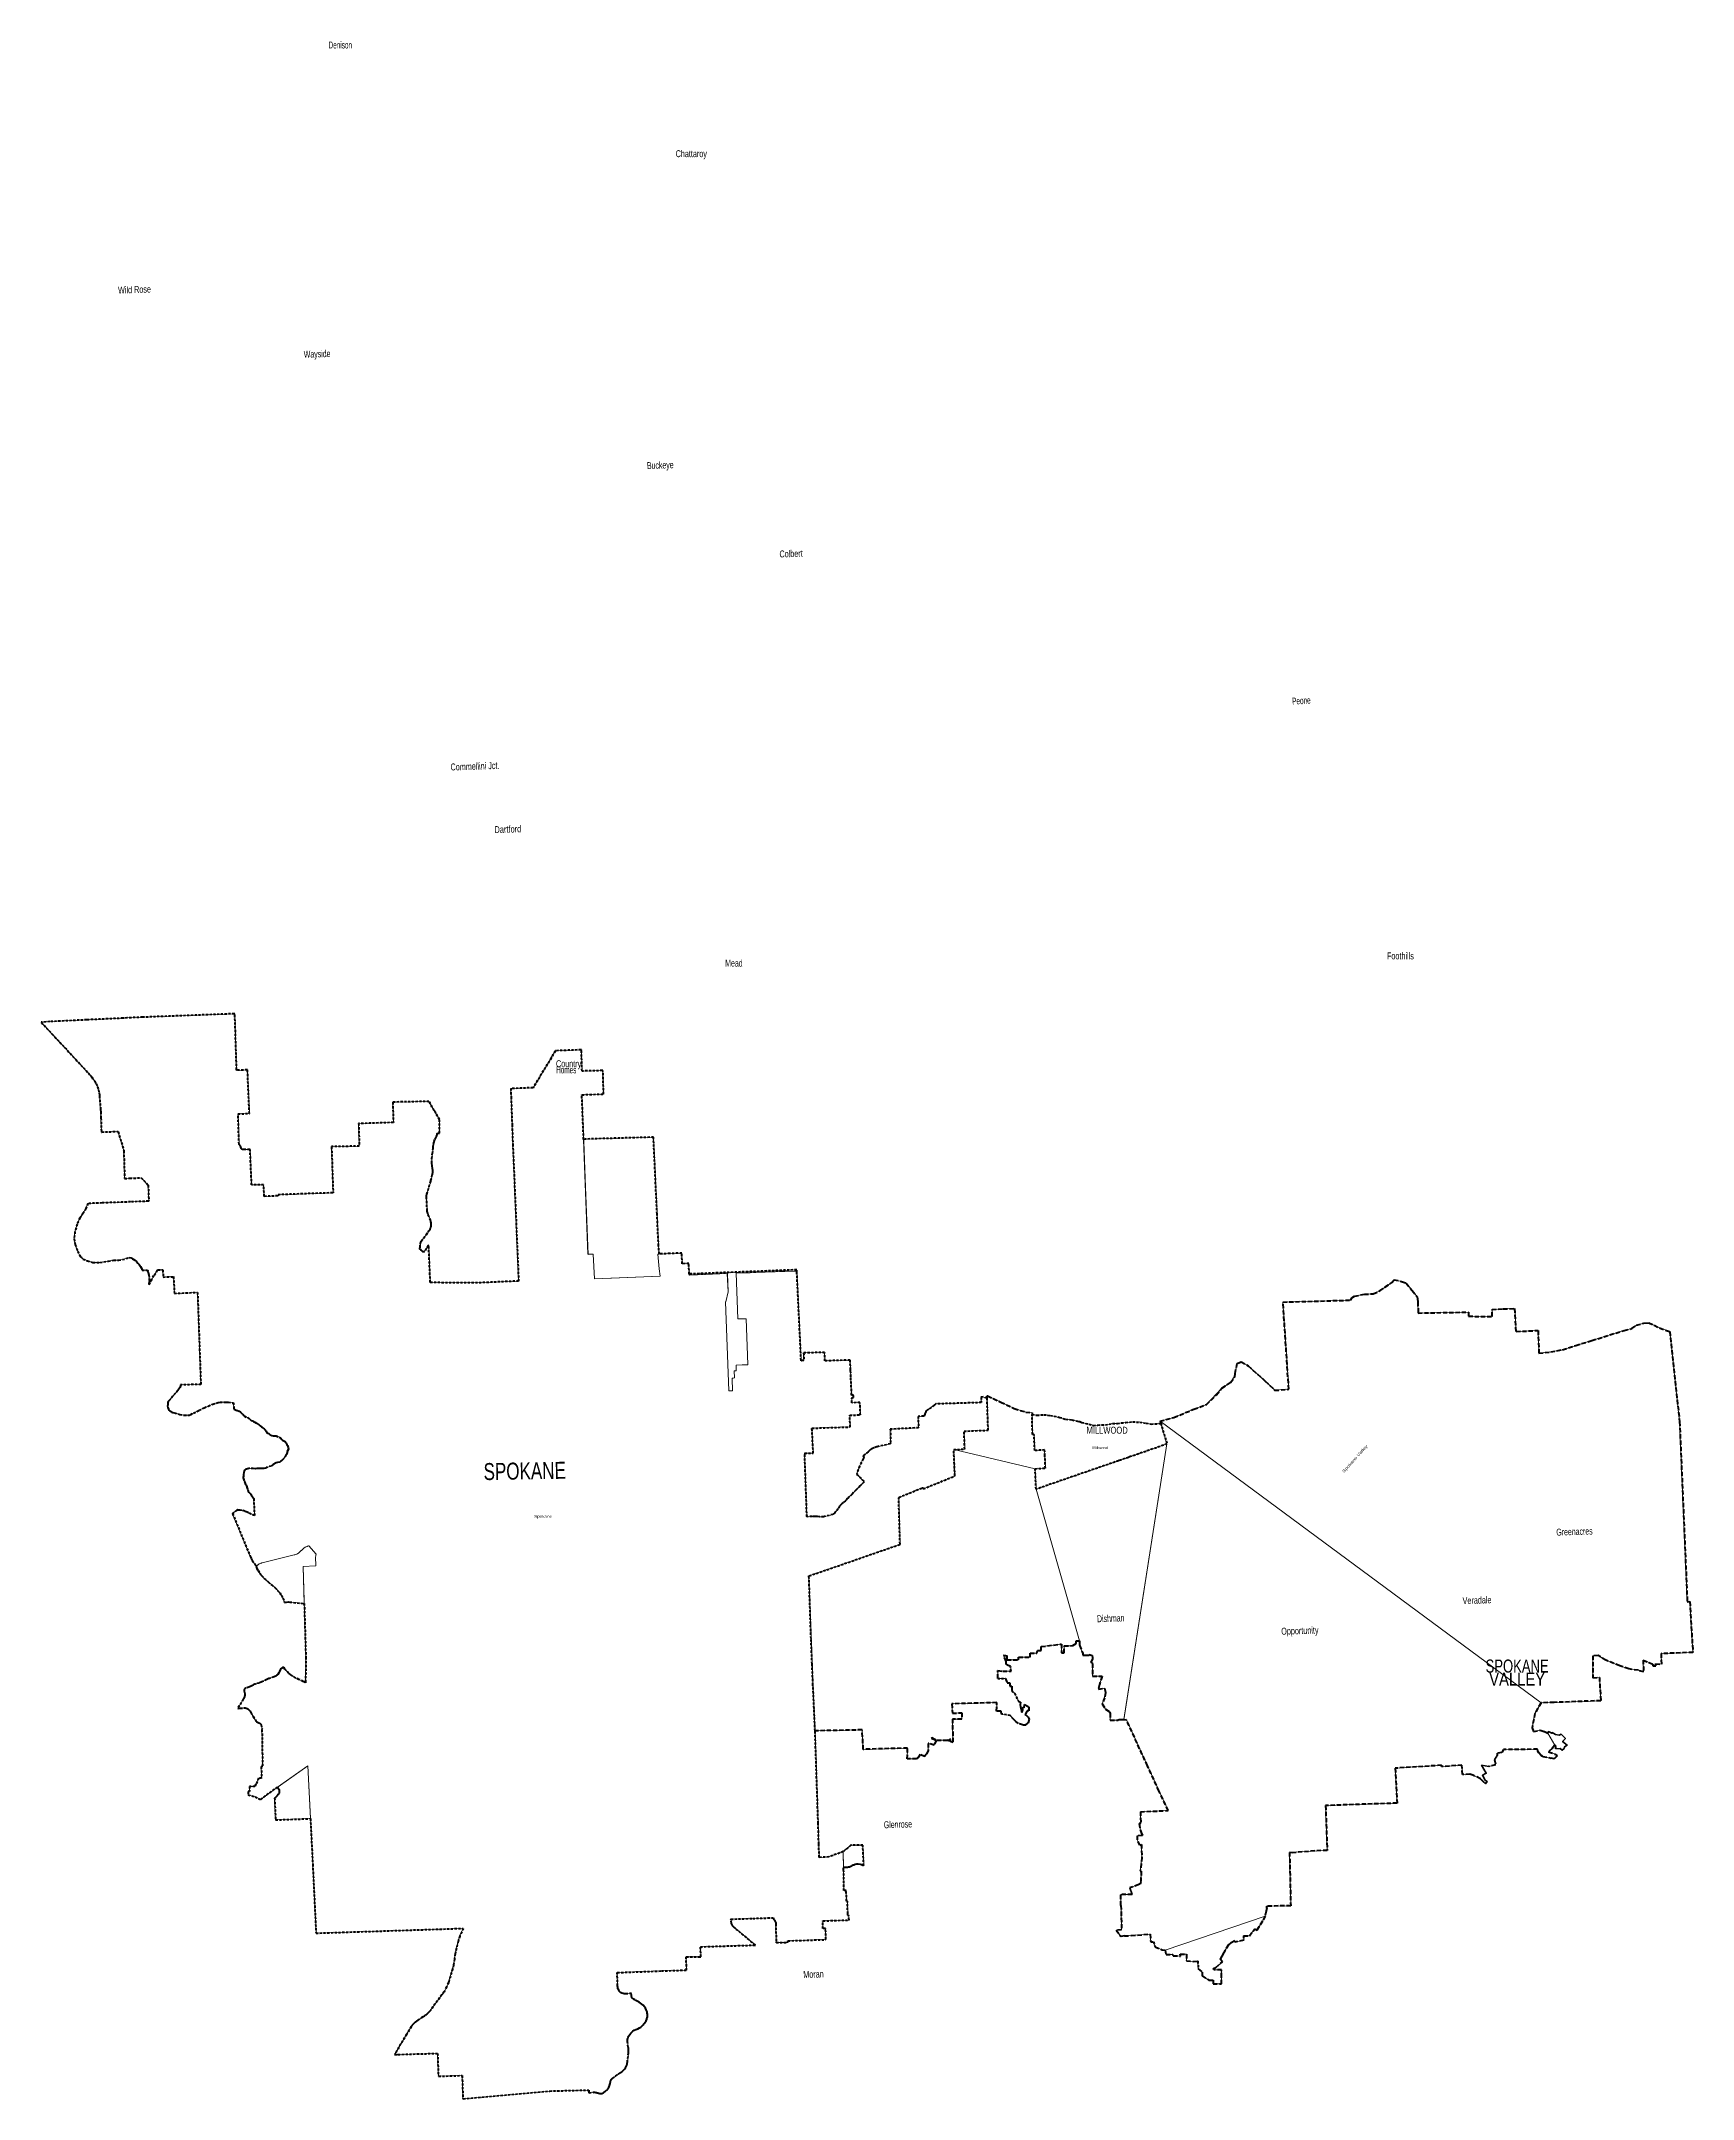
# Model space of a CAD drawing. Header units: feet. Extents: x -903180 to 1023491, y -707744 to 564635.
# Drawn here: x 861595 to 956794, y 49409 to 167973 of the extents above; entities that cross this region are included whole.
import ezdxf
from ezdxf.enums import TextEntityAlignment as Align

# ---------------------------------------------------------------- set-up
doc = ezdxf.new("R2010")
doc.units = ezdxf.units.FT
doc.header["$LTSCALE"] = 80
doc.linetypes.add('MEDIUM_DASHED', pattern=[4.5, 3, -1.5])
doc.linetypes.add('SHORT_DASHED', pattern=[2.7, 1.5, -1.2])
doc.layers.add('13', color=7, linetype='SHORT_DASHED', lineweight=40)
doc.layers.add('58', color=7, linetype='Continuous', lineweight=13)
for name, color, linetype in [('14', 7, 'Continuous'), ('16', 7, 'Continuous'), ('36', 7, 'Continuous')]:
    doc.layers.add(name, color=color, linetype=linetype)

msp = doc.modelspace()

# ---------------------------------------------------------------- texts
at = {"layer": '14', "width": 0.75}
msp.add_text('MILLWOOD', height=400, dxfattribs=at).set_placement((921846.14, 87735.89))
msp.add_text('SPOKANE', height=978.2, rotation=1, dxfattribs=at).set_placement((887102.83, 85059.08))
at = {"layer": '14'}
for s, width, p in [('SPOKANE', 0.75, (946666.27, 73971.51)), ('VALLEY', 0.85, (946666.27, 73221.26))]:
    msp.add_text(s, height=750, dxfattribs=dict(at, width=width)).set_placement(p, align=Align.CENTER)
at = {"layer": '16'}
for s, width, p in [('Denison', 0.55, (878163.88, 167551.29)), ('Chattaroy', 0.65, (898166.14, 161288.77)), ('Mead', 0.6, (901022.1, 114650.53)), ('Foothills', 0.65, (939165.14, 115063.25)), ('Country', 0.65, (891268.4, 108853.55)), ('Homes', 0.55, (891278.21, 108500.43))]:
    msp.add_text(s, height=400, dxfattribs=dict(at, width=width)).set_placement(p)
for s, rotation, width, p in [('Wild Rose', 1.892, 0.65, (866035.13, 153426.89)), ('Wayside', 1.892, 0.6, (876739.33, 149724.87)), ('Buckeye', 1.892, 0.6, (896516.53, 143315.27)), ('Colbert', 1.892, 0.65, (904154.25, 138220.53)), ('Peone', 3.783, 0.55, (933713.43, 129735.23)), ('Commellini Jct.', 1.892, 0.65, (885199.14, 125946.86)), ('Dartford', 1.892, 0.7, (887729.36, 122338.42)), ('Greenacres', 1.892, 0.6, (948929.6, 81859.35)), ('Veradale', 1.892, 0.65, (943529.04, 77913.68)), ('Dishman', 1.892, 0.6, (922456.47, 76868.55)), ('Opportunity', 1.892, 0.65, (933077.2, 76148.48)), ('Glenrose', 1.892, 0.6, (910168.82, 64996.38)), ('Moran', 1.892, 0.65, (905528, 56370.31))]:
    msp.add_text(s, height=400, rotation=rotation, dxfattribs=dict(at, width=width)).set_placement(p)
at = {"layer": '36'}
for s, width, p in [('Millwood', 1.1, (922181.58, 86847.31)), ('Spokane', 1.25, (890009.01, 82889))]:
    msp.add_text(s, height=157.5, dxfattribs=dict(at, width=width)).set_placement(p)
at = {"layer": '36', "width": 1.4}
msp.add_text('Spokane Valley', height=157.5, rotation=48, dxfattribs=at).set_placement((937373.99, 86238.9), align=Align.CENTER)

# ---------------------------------------------------------------- linework, layer by layer
at = {"layer": '13'}
for p, q in [((873189.91, 104115.62), (873169.91, 104129.29)), ((884066.12, 99671.05), (884075.47, 99739.01)), ((863497.67, 98955.43), (863562.14, 98609.63)), ((915784.44, 89845.3), (915764.44, 89844.49)), ((873490.83, 88660.09), (873626.46, 88569.48)), ((873847.28, 83994.76), (873890.91, 83017.64)), ((917071.03, 74962.34), (917261.03, 74962.34)), ((916730.64, 73636.47), (917173.21, 73638.49)), ((917501.69, 74050.85), (917472.42, 74329.31)), ((873562.97, 73124.5), (873394.62, 73072.8)), ((875242.96, 67320.99), (875286.25, 67256.82)), ((903855.33, 59695.27), (903875.33, 59675.44)), ((930899.9, 58794.32), (930904.28, 58544.36)), ((928263.69, 57336.32), (928285.9, 56900.75)), ((929627.95, 56549.39), (929628.36, 56849.39)), ((896523.79, 54073.04), (896536.62, 54140.95)), ((893185.75, 49759.45), (893432.08, 49785.96))]:
    msp.add_line(p, q, dxfattribs=at)
at = {"layer": '13', "linetype": 'MEDIUM_DASHED'}
for p, q in [((946610.68, 93627.96), (946540.06, 94950.37)), ((916111.38, 89771.18), (916118.08, 89918.46)), ((916118.08, 89918.46), (916145.1, 89907.58)), ((926089.72, 88453.46), (926127.18, 88329.38)), ((954962.12, 75060.99), (954981.13, 74456.03)), ((916730.64, 73636.47), (916726.32, 74094.56)), ((918372.67, 71511.31), (918316.5, 71550.89)), ((918537.13, 71289.6), (918488.62, 71080.04)), ((923722.87, 71243.53), (923665.02, 71237.51)), ((918327.81, 70942.15), (918207.37, 70934.3)), ((918327.81, 70942.15), (918488.62, 71080.04)), ((948138.05, 69129.69), (948621.27, 69047.93)), ((948800.24, 69003.35), (948621.27, 69047.93)), ((944759.4, 67642.05), (944561.01, 67857.08)), ((944929.61, 67692.38), (944838.36, 67564.44)), ((924954.01, 65952.19), (924974.7, 65277.67)), ((924764.02, 64572.54), (924762.46, 64332.55)), ((924926.78, 64023.52), (924762.46, 64332.55)), ((925064.78, 64574.2), (924764.02, 64572.54)), ((924926.78, 64023.52), (925007.24, 64068.12)), ((924990.94, 64748.18), (925064.78, 64574.2)), ((925007.24, 64068.12), (925036.49, 63319.02)), ((924477.04, 61187.01), (923817.11, 61177.32)), ((923829.27, 60557.4), (923817.11, 61177.32)), ((931980.98, 59644.58), (931655.58, 59103.22)), ((923562.22, 59125.85), (923829.37, 58758.23)), ((924035.45, 58795.83), (923829.37, 58758.23)), ((931600.47, 59141.13), (931533.96, 59178.62)), ((931600.47, 59141.13), (931655.58, 59103.22)), ((926388.76, 57983.47), (926429.44, 57726.67)), ((928285.9, 56900.75), (928518.6, 56713.05))]:
    msp.add_line(p, q, dxfattribs=at)
at = {"layer": '13', "linetype": 'Continuous', "lineweight": 35}
for p, q in [((945517.41, 69201.86), (945367.41, 68942.05)), ((944759.4, 67642.05), (944838.36, 67564.44)), ((924342.02, 61558.74), (924477.04, 61187.01))]:
    msp.add_line(p, q, dxfattribs=at)
at = {"layer": '13'}
for points in [[(873169.91, 104129.29), (873161.95, 104135.93), (873151.82, 104146.37), (873148.87, 104150.13), (873135.09, 104170.13), (873127.06, 104190.13), (873071.32, 104328.53), (873068.55, 104334.05), (873061.7, 104345.46), (873053.68, 104356.1), (873044.6, 104365.84), (873034.55, 104374.58), (873023.64, 104382.22), (873019.53, 104384.5), (872999.53, 104393.65), (872998.89, 104413.65), (872943.38, 106160.45), (873599.27, 106184.85), (873488.68, 108676.88), (873486.27, 108696.88), (873466.27, 108696.03), (872865.7, 108670.58), (872866.13, 108679.42), (872861.87, 108699.42), (872861.23, 108719.42), (872758.26, 111933.88), (872723.16, 111932.55), (867441.08, 111731.82), (866537.93, 111690.12), (866351.86, 111680.46), (866331.86, 111678.62), (866311.86, 111677.69), (864254.66, 111582.06), (864234.66, 111581.13), (864214.66, 111579.34), (862092.87, 111477.8), (861614.83, 111445.13), (861594.83, 111443.93), (861613.43, 111423.93), (862193, 110800.58), (862211.6, 110780.58), (862230.21, 110760.58), (863555.76, 109334.96), (863574.36, 109314.96), (863592.95, 109294.96), (864443.75, 108379.94), (864462.35, 108359.94), (864475.57, 108339.94), (864517.53, 108284.85), (864664.8, 108061.72), (864678.04, 108041.72), (864689.67, 108021.72), (864769.32, 107884.81), (864843.7, 107719.22), (864900.37, 107546.76), (864938.69, 107369.33), (864954.5, 107231.59), (864956.84, 107211.59), (864958.4, 107191.59), (865017.19, 106439.54), (865018.75, 106419.54), (865020.12, 106399.54), (865028.98, 106269.64), (865039.92, 105964.17), (865040.4, 105944.17), (865041.04, 105924.17), (865066.34, 105136.04), (865066, 105116.04), (865086, 105116.71), (866010.15, 105147.75), (866030.15, 105147.7), (866036.19, 105127.7), (866360.08, 104055.52), (866357.2, 104035.52), (866357.82, 104015.52), (866406.85, 102441.68), (866669.7, 102451.94), (866689.7, 102452.7), (866709.7, 102453.48), (867356.14, 102478.72), (867746.12, 102078.83), (867766.12, 102061.05), (867766.8, 102041.05), (867796.88, 101149.94), (867797.56, 101129.94), (867777.56, 101129.29), (866744.35, 101091.3), (865109.73, 101031.13), (864291.58, 100999.07), (864177.56, 100707.93), (864019.31, 100432.45), (863825.89, 100162.84), (863661.78, 99799.44), (863544.56, 99365.72), (863497.67, 98955.43)], [(908264.58, 91019.99), (908249.98, 91381.48), (908244.55, 91401.48), (908243.73, 91421.48), (908221.62, 91960.25), (908220.8, 91980.25), (908200.8, 91979.71), (906773.52, 91926.99), (906753.82, 92421.53), (905539.84, 92387.09), (905557.06, 91947.99), (905410.88, 91942.25), (905390.88, 91940.85), (905394.49, 91960.85), (905152.25, 97047.21), (905142.4, 97178.94), (898946.67, 96936.25), (898920.58, 97548.67), (898541.77, 97529.45), (898518.08, 98142.04), (897872.22, 98115.28), (897852.22, 98114.64), (897832.22, 98113.52), (897224.29, 98086.58), (897178.9, 98578.04), (897092.72, 100394.88), (896887.39, 104819.07), (892948.3, 104708.97), (892859.15, 104693.88), (892760.63, 107244.49), (892755.3, 107264.49), (892775.3, 107264.02), (894009.47, 107305.16), (893977.65, 108637.49), (893960.78, 108657.49), (893940.78, 108656.95), (892770.14, 108630.99), (892742.9, 109466.46), (892737.65, 109832.15), (892732.19, 109852.15), (892712.19, 109851.29), (891246.47, 109800.15), (891226.47, 109799.61), (891220.67, 109779.61), (891010.4, 109421.59), (890993.32, 109401.59), (890985.77, 109381.59), (889948.22, 107667.43), (888663.75, 107620.14), (888678.81, 107135.76), (888739.42, 105530.78), (888779.98, 104407.37), (889116.03, 96531.39), (886526.34, 96418.05), (884040.06, 96443.1), (884026.13, 96443.24), (884024.81, 96463.3), (883930.38, 98573.37), (883929.76, 98587.25), (883919.96, 98573.37), (883649.33, 98189.04), (883648.27, 98185.98), (883526.51, 98281.63), (883506.51, 98298.5), (883455.64, 98340.28), (883435.64, 98356.7), (883424.57, 98376.7), (883421.36, 98385.87), (883419.26, 98394.73), (883417.65, 98414.73), (883433.08, 98505.35), (883455.02, 98679.54), (883457.79, 98699.54), (883462.15, 98719.54), (883469.53, 98746.26), (883481.75, 98777.41), (883483.1, 98780.02), (883492.43, 98800.02), (883507.47, 98820.02), (883804.28, 99214.82), (883914.33, 99374.17), (883928.04, 99394.17), (883942.38, 99414.17), (883958.47, 99436.62), (884009.32, 99521.11), (884041.72, 99590.46), (884051.07, 99610.46), (884056.61, 99630.46), (884066.12, 99671.05)], [(884075.47, 99739.01), (884077.66, 99807.57), (884072.67, 99875.99), (884060.55, 99943.51), (884046.48, 99992), (884040.39, 100012), (884032.49, 100032), (883904.32, 100356.61), (883896.32, 100376.61), (883888.23, 100396.61), (883873.1, 100434.01), (883852.88, 100502.61), (883843.63, 100552.94), (883839.95, 100572.94), (883839.42, 100592.94), (883809.68, 101321.8), (883808.22, 101341.8), (883806.76, 101361.8), (883805.2, 101394.05), (883807.7, 101438.26), (883814.81, 101481.97), (883821, 101504.7), (883826.45, 101524.7), (883832.35, 101544.7), (884047.92, 102280.35), (884053.78, 102300.35), (884058.87, 102320.35), (884143.84, 102658.29), (884148.87, 102678.29), (884153.06, 102698.29), (884155.08, 102707.96), (884166.14, 102789.56), (884168.61, 102871.87), (884163.93, 102934.31), (884162.42, 102954.31), (884159.78, 102974.31), (884152.89, 103026.46), (884136.13, 103152.5), (884133.47, 103172.5), (884131.69, 103192.5), (884119.18, 103330.49), (884117.39, 103596.76), (884141.49, 103841.76), (884143.46, 103861.76), (884146.26, 103881.76), (884179.15, 104117.1), (884181.52, 104137.1), (884184.75, 104157.1), (884187.74, 104175.57), (884193.76, 104249.97), (884196.43, 104285.4), (884216.91, 104430.41), (884252.44, 104572.48), (884302.62, 104710.05), (884366.91, 104841.63), (884378.7, 104862.03), (884400.47, 104907.41), (884417.38, 104954.83), (884429.23, 105003.74), (884435.91, 105053.63), (884549.91, 105060.63), (884553.91, 105838.63), (884247.85, 106362.59), (883946.06, 106879.24), (881877.33, 106841.05), (881857.33, 106835.71), (881857.97, 106815.71), (881894.91, 105662.63), (879894.91, 105605.63), (879932.92, 104301.71), (878348.9, 104276.2), (878328.9, 104275.83), (878334.14, 104255.83), (878422.72, 101635.36), (878418.32, 101615.36), (878398.32, 101614.67), (875272.86, 101506.9), (875252.86, 101506.21), (875253.79, 101486.21), (875253.65, 101456.87), (875250.12, 101436.87), (875230.12, 101436.21), (874456.95, 101410.57), (874415.71, 102079.82), (873728.03, 102072.16), (873637.53, 104094.48), (873636.64, 104114.48), (873616.64, 104114.47), (873306.18, 104103.36), (873286.18, 104102.64), (873266.18, 104103.27), (873266.13, 104103.27), (873227.7, 104107.45), (873209.91, 104111.3), (873189.91, 104115.62)], [(863562.14, 98609.63), (863702.81, 98240.37), (863849.34, 97953.17), (864019.31, 97794.92), (864265.48, 97689.42), (864581.99, 97607.36), (864986.41, 97601.5), (865467.02, 97671.84), (865789.39, 97730.45), (866064.86, 97736.31), (866287.59, 97765.62), (866667.1, 97878.44), (866784.33, 97860.85), (866867.91, 97810.63), (866897.58, 97794.05), (866998.12, 97728.62), (867091.26, 97653.05), (867175.99, 97568.15), (867251.39, 97474.86), (867316.62, 97374.2), (867370.97, 97267.27), (867413.85, 97155.2), (867718.4, 97157.79), (867737.94, 97107.81), (867768.17, 97009.38), (867774.36, 96989.38), (867778.4, 96969.38), (867799.64, 96864.16), (867819.48, 96684.24), (867820.41, 96503.22), (867804.41, 96343.1), (867802.4, 96323.1), (867818.79, 96343.1), (867892.87, 96476.04), (867931.79, 96557.32), (868109.7, 96873.9), (868305.53, 97150.15), (868319.72, 97170.15), (868339.72, 97170.1), (868610.95, 97169.41), (868632.34, 96762.76), (869224.14, 96783.3), (869277.02, 95819.6), (870608.9, 95876.47), (870799.44, 90578.15), (869646.91, 90542.26), (869626.91, 90541.64), (869623.98, 90521.64), (869619.21, 90497.91), (869573.85, 90362.43), (869513.6, 90275.16), (869498.28, 90255.16), (869480.51, 90235.16), (869467.79, 90220.84), (868975.73, 89655.41), (868958.33, 89635.41), (868940.4, 89615.41), (868919.26, 89590.71), (868897.48, 89537.37), (868890.26, 89474.6), (868890.06, 89390), (868883.46, 89313.16), (868895.06, 89235.12), (868929.15, 89150.02), (868974.39, 89085.57), (869020.55, 89045.32), (869130.17, 88983.74), (869277.62, 88931.88), (869581.67, 88848.74), (869857.94, 88800.61), (870041.51, 88796.69), (870127.72, 88806.57), (870216.95, 88838.74), (870380.79, 88914.53), (870699.52, 89085.83), (870999.4, 89228.08), (871228.61, 89328.93), (871481.78, 89434.87), (871805.97, 89529.87), (871916.23, 89542.83), (872282.28, 89559.11), (872391.17, 89557.92), (872606.46, 89521.17), (872687.74, 89519.7), (872693.88, 89164.98), (872693.01, 89144.98), (872713.01, 89138.66), (872782.23, 89116.8), (872904.06, 89077.69), (873001.9, 89031.92), (873094.23, 88965.86), (873211.93, 88854.17), (873249.94, 88786.71), (873311.45, 88744.01), (873490.83, 88660.09)], [(915764.44, 89844.49), (915769.89, 89824.49), (915779.41, 89528.55), (913185.65, 89450.09), (913165.65, 89449.48), (913145.65, 89433.66), (913099.53, 89399.89), (913079.53, 89385.25), (913059.53, 89370.99), (912718.43, 89127.9), (912698.43, 89113.65), (912678.43, 89096.62), (912660.98, 89082), (912624.63, 89044.41), (912592.41, 89003.23), (912564.67, 88958.9), (912541.71, 88911.92), (912534.18, 88891.87), (912526.67, 88871.87), (912518.92, 88851.87), (912487.33, 88767.78), (912479.35, 88747.78), (912459.35, 88746.86), (912139.82, 88732.1), (912161.19, 88075.9), (910537.56, 87993.03), (910557.35, 87172.23), (910557.5, 87152.23), (910537.5, 87147.82), (909847.18, 86995.67), (909827.18, 86991.26), (909807.18, 86986.39), (909760.42, 86975), (909615.93, 86927.94), (909497.05, 86874.92), (909477.05, 86865.98), (909457.05, 86854.95), (909395.47, 86817.54), (909332.05, 86769.27), (909294.03, 86733.47), (909274.03, 86714.64), (909254.03, 86697.12), (908958.95, 86438.53), (909007.78, 86402.92), (909027.78, 86388.33), (909016.69, 86368.33), (908989.02, 86318.59), (908977.9, 86298.59), (908968.18, 86278.59), (908766.33, 85865.88), (908605, 85424.14), (908598.13, 85404.14), (908618.13, 85384.8), (909030.7, 84966.21), (908806.84, 84722.27), (908562.89, 84504.15), (908327.55, 84237.24), (908170.77, 84093.17), (908066.69, 83991.73), (907949.24, 83861.73), (907815.26, 83770.87), (907696.62, 83663.72), (907606.78, 83556.6), (907539.74, 83412.12), (907347.46, 83173.91), (907216.35, 83085.03), (907016.47, 83025.39), (906690.23, 82951.48), (906456.61, 82942.19), (906335.78, 82954.35), (906216.68, 82957.22), (906167.89, 82961.53), (906012.91, 82962.96), (905739.12, 82953.56), (905728.54, 82954.97), (905601.26, 86604.08), (906092.84, 86610.86), (906021.26, 88049.74), (908223.32, 88123.69), (908203.57, 88794.03), (908813.32, 88820.11), (908784.36, 89534.54), (908340.75, 89511.51), (908320.75, 89510.47), (908325.89, 89530.47), (908315.33, 89787.64), (908309.63, 89807.64), (908329.63, 89808.24), (908421.45, 89811.81), (908418.58, 89959.62), (908323.85, 89957.26), (908303.85, 89956.87), (908307.57, 89976.87), (908264.58, 91019.99)], [(906200.73, 70615.38), (906200.72, 70615.63), (906078.95, 73265.42), (906028.72, 74470.23), (905967.21, 75934.45), (905849.44, 79519.92), (905848.92, 79539.08), (905864.22, 79544.01), (911078.77, 81349.47), (911098.77, 81357.38), (911098.18, 81377.38), (911020.1, 84037.74), (911013.69, 84057.74), (911033.69, 84065.87), (912389.28, 84617.25), (912409.28, 84625.38), (912420.16, 84605.38), (912420.96, 84603.14), (912441.24, 84561.32), (912441.56, 84560.66), (914239.6, 85289.09), (914259.6, 85300.2), (914258.75, 85320.2), (914194.99, 86815.69), (914824.5, 86846.83), (914789.39, 87880.87), (916155.91, 87934.78), (916178.18, 87933.38), (916113.23, 89751.18), (916111.38, 89771.18), (916091.38, 89778.08), (915884.71, 89849.37), (915784.44, 89845.3)], [(873626.46, 88569.48), (873705.13, 88499.39), (873780.32, 88476.71), (873842.45, 88444.8), (873914.43, 88399.31), (874014.75, 88335.49), (874141.61, 88258.25), (874217.79, 88193.8), (874302.19, 88123.51), (874336.91, 88104.28), (874382.38, 88059.16), (874451.85, 88020.7), (874515.7, 87965.99), (874562.02, 87888.67), (874604.84, 87791.14), (874708.87, 87739.49), (874735.61, 87718.03), (874750.02, 87706.33), (874797.13, 87675.33), (874894.81, 87635.6), (874971.79, 87617.47), (875048.3, 87617.45), (875133.12, 87607.58), (875306.4, 87525.51), (875355.11, 87510.67), (875387.88, 87489.38), (875464.7, 87400.78), (875503.97, 87361.54), (875644.54, 87298.75), (875723.74, 87196.12), (875764.02, 87118.64), (875801.92, 87055.21), (875839.14, 86941.41), (875841.36, 86933.41), (875853.69, 86847.16), (875840.93, 86796.49), (875781.04, 86700.3), (875766.15, 86653.61), (875729.25, 86525.8), (875697.96, 86490.75), (875574.16, 86298.27), (875473.98, 86203.05), (875440.84, 86161.92), (875418.86, 86155.31), (875371.69, 86111.79), (875345.85, 86099.04), (875215.6, 86075.52), (875149.54, 86061.71), (875062.23, 86013.13), (875050.31, 86006.78), (874967.08, 85956.29), (874854.52, 85872.82), (874584.86, 85791.31), (874519.43, 85753.36), (874431.43, 85730.93), (874325.02, 85720.11), (874260.53, 85722.46), (874115.25, 85734.77), (874022.91, 85724.31), (873930.58, 85713.85), (873817.66, 85720.98), (873627.85, 85742.21), (873491.68, 85714.5), (873481.67, 85712.23), (873360.01, 85668.79), (873326.91, 85625.64), (873299.91, 85580.64), (873275.92, 85497.47), (873260.44, 85357.74), (873258.22, 85337.74), (873254.72, 85317.74), (873250.15, 85295.93), (873229.8, 85226.94), (873230.38, 85191.86), (873250.19, 85140.9), (873310.91, 84975.37), (873334.07, 84926.76), (873382.46, 84808), (873390.61, 84788), (873410.61, 84768.61), (873437.64, 84735.13), (873447.06, 84676.98), (873459.61, 84657.14), (873501.21, 84515.21), (873527.58, 84421.22), (873565.09, 84367.76), (873616.63, 84316.64), (873672.76, 84241.47), (873716.87, 84164.01), (873766.2, 84120.89), (873779.03, 84088.99), (873817.63, 84034.29), (873827.5, 84028.67), (873840.2, 84002.8), (873847.28, 83994.76)], [(873890.91, 83017.64), (873538.17, 83178.58), (873461.45, 83216.15), (873325.94, 83269.08), (873185.64, 83307.54), (873042.09, 83331.14), (872916.81, 83338.43), (872896.81, 83342.13), (872876.81, 83327.72), (872643.66, 83159.67), (872623.66, 83145.26), (872631.57, 83125.26), (873627.09, 80709.66), (873635.33, 80689.66), (873644.4, 80669.66), (873700.65, 80546.33), (873742.15, 80473.23), (873753.47, 80453.23), (873766.64, 80433.23), (873928.98, 80186.69), (873985.33, 80116.14), (874000.51, 80096.14), (873980.27, 80074.11), (874030.65, 79973.94), (874096.12, 79854.84), (874208.28, 79697.11), (874302.02, 79567.01), (874454.71, 79396.25), (874692.39, 79185.85), (874881.7, 79030.58), (875077.16, 78857.09), (875222.39, 78708.59), (875351.9, 78569.3), (875453.26, 78408.97), (875533.54, 78258.77), (875606.69, 78091.24), (875627.34, 78016.29), (875726.81, 78032.24), (875843.39, 78039.75), (875931.13, 78034.14), (876758.56, 77946.33), (876850.38, 74841.52), (876837.95, 73403.9), (876826.24, 73383.9), (876806.24, 73396.54), (876702.97, 73461.79), (876452.4, 73578.92), (876278.91, 73657.03), (875981.33, 73842.02), (875859.12, 73937.27), (875635.17, 74168.25), (875569.37, 74278.06), (875567.33, 74277.29), (875471.77, 74230.91), (875432.44, 74189.79), (875390.37, 74157.63), (875370.37, 74142.34), (875366.9, 74122.34), (875337.56, 74041.83), (875293.54, 73951.66), (875240.33, 73866.59), (875239.19, 73865.32), (875201.61, 73827.78), (875160.31, 73794.37), (875115.75, 73765.46), (875068.4, 73741.37), (875018.8, 73722.36), (874791.2, 73643.66), (874771.2, 73638.49), (874751.2, 73631.78), (874723.51, 73622.48), (874643.1, 73588.42), (874623.1, 73579.88), (874603.1, 73568.4), (874307.1, 73430.09), (874287.1, 73422.88), (874267.1, 73412.42), (874185.75, 73381.33), (874165.75, 73375.52), (874145.75, 73369.44), (873977.89, 73318.41), (873970.45, 73316.03), (873950.45, 73309.78), (873930.45, 73303.9), (873913.57, 73298.93), (873863.11, 73279.02), (873815, 73253.96), (873786.65, 73235.18), (873766.65, 73221.8), (873746.65, 73209.23), (873732.89, 73200.58), (873659.74, 73162.16), (873602.97, 73139.56), (873582.97, 73131.6), (873562.97, 73124.5)], [(873394.62, 73072.8), (873374.62, 73066.66), (873354.62, 73059.33), (873353.36, 73058.78), (873344.1, 73053.5), (873335.45, 73047.28), (873327.5, 73040.19), (873320.33, 73032.31), (873314.02, 73023.72), (873308.65, 73014.52), (873304.26, 73004.8), (873300.92, 72994.69), (873298.65, 72984.27), (873297.49, 72973.68), (873297.43, 72963.03), (873297.53, 72961.99), (873300.66, 72941.99), (873304.2, 72921.99), (873324.81, 72784.65), (873327.75, 72764.65), (873330.53, 72744.65), (873333.18, 72725.52), (873334.48, 72686.04), (873331.65, 72646.64), (873324.72, 72607.75), (873313.76, 72569.79), (873298.89, 72533.19), (873280.47, 72498.7), (873267.54, 72478.7), (873252.96, 72458.7), (873231.94, 72429.87), (872941.05, 71927.47), (872929.47, 71907.47), (872949.47, 71907.89), (873081.45, 71915.38), (873275.21, 71932.4), (873297.14, 71932.94), (873317.14, 71933.32), (873337.14, 71933.81), (873344.72, 71934), (873372.44, 71931.8), (873399.79, 71926.7), (873426.45, 71918.78), (873452.13, 71908.12), (873476.56, 71894.82), (873499.47, 71879.05), (873562.28, 71826.94), (873580.06, 71806.94), (873600.06, 71787.92), (873609.94, 71778.53), (873636.7, 71747.15), (873660.02, 71713.14), (873663.25, 71707.35), (873674.46, 71687.35), (873685.22, 71667.35), (873808.03, 71439), (873991.66, 71154.95), (873995.82, 71149.03), (874000.58, 71143.58), (874005.88, 71138.65), (874011.67, 71134.31), (874017.88, 71130.59), (874022.97, 71128.15), (874143.29, 71078.1), (874163.29, 71069.7), (874183.29, 71060.71), (874196.17, 71053.51), (874211.16, 71042.92), (874224.96, 71030.83), (874237.42, 71017.37), (874248.4, 71002.67), (874254.57, 70992.31), (874264.63, 70972.31), (874274.76, 70952.31), (874325.83, 70716.38), (874325.85, 70709.69), (874321.36, 70689.69), (874321.64, 70669.69), (874330.9, 70005.8), (874355.8, 68546.23), (874283.17, 68553.62), (874291.97, 67892.88), (874125.41, 67891.56), (873993.67, 67533.12), (873966.64, 67530.41), (873908.9, 67406.85), (873597.92, 67406.85), (873603.28, 67114.65), (873528.66, 67110.84), (873522.95, 66919.95), (873932.55, 66816.54), (874254.44, 66652.8), (874596.27, 66926.35), (875214.1, 67361.1), (875242.96, 67320.99)], [(917542.11, 72933.87), (917694.93, 72775.62), (917905.35, 72344.2)], [(917623.94, 71300.91), (917442.78, 71500.97), (916938.38, 71576.68)], [(903875.33, 59675.44), (903890.98, 59655.02), (903905.01, 59632.09), (903916.57, 59607.81), (903925.54, 59582.46), (903931.8, 59556.31), (903935.29, 59529.65), (903935.45, 59524.12), (903936.01, 59504.12), (903936.38, 59484.12), (903958.77, 58427.74), (903956.42, 58407.74), (903976.42, 58408.17), (904624.04, 58422.01), (904624.67, 58494.77), (904624.84, 58514.77), (904644.84, 58514.14), (906805.18, 58583.22), (906825.18, 58585.24), (906824.61, 58605.24), (906807.84, 59198.86), (906802.15, 59218.86), (906782.15, 59218.77), (906657.24, 59218.21), (906645.21, 59643.99), (906643.82, 59663.99), (906663.82, 59664.65), (908170.35, 59714.01), (908131.69, 59989.34), (908085.74, 59987.78), (908084.21, 60074.69), (908083.75, 60079.25), (908066.63, 60804.73), (908017.43, 60804.45), (907991.71, 61420.34), (907859.15, 61418.03), (907849.19, 62607.34), (907845.43, 62756.12), (907897.59, 62757.66), (907937.51, 62758.41), (907998.53, 62762.93), (908077.63, 62767.45), (908119.06, 62771.98), (908189.12, 62784.04), (908226.79, 62796.85), (908266.71, 62812.68), (908314.17, 62839.06), (908346.57, 62857.91), (908397.79, 62888.06), (908426.8, 62897.48), (908516.64, 62929.71), (908601.01, 62942.9), (908678.61, 62947.8), (908801.95, 62932.16), (908878.79, 62903.51), (909003.84, 62847.73), (908951.03, 64034.76), (908253.79, 64016.52), (907822.75, 63654.41), (907000.55, 63344.46), (906437.9, 63324.27), (906414.81, 64094.66), (906379.09, 65284.05), (906200.73, 70615.38)], [(875286.25, 67256.82), (875307.7, 67205.48), (875315.32, 67173.19), (875319.72, 67138.29), (875319.11, 67083.23), (875306.29, 67031.09), (875281.44, 66982.96), (875254.98, 66938.04), (875197.26, 66865.04), (875144.35, 66810.49), (875097.86, 66767.98), (875048.9, 66732.72), (875109.86, 65482.42), (877116.33, 65553.49), (877244.83, 62955.54), (877245.77, 62935.54), (877246.75, 62915.54), (877440.07, 58956.05), (885927.24, 59231.34), (885735.81, 58813.42), (885726.56, 58793.42), (885719.69, 58773.42), (885654.04, 58582.33), (885642.98, 58541.4), (885637.58, 58521.4), (885632.82, 58501.4), (885478.59, 57866.84), (885469.22, 57815.52), (885465.59, 57795.52), (885462.84, 57775.52), (885425.76, 57505.48), (885423.02, 57485.48), (885419.77, 57465.48), (885362.15, 57110.35), (885317.84, 56930.4), (885312.89, 56910.4), (885306.85, 56890.4), (885080.93, 56141.93), (885074.89, 56121.93), (885066.47, 56101.93), (884959.36, 55846.35), (884815.42, 55583.84), (884720.17, 55441.01), (884706.83, 55421.01), (884692.03, 55401.01), (884060.27, 54546.62), (884045.48, 54526.62), (884029.14, 54506.62), (883952.87, 54413.25), (883848.92, 54310.18), (883734.76, 54218.54), (883732.61, 54217.02), (883712.61, 54202.91), (883692.61, 54189.55), (883620.14, 54141.13), (883600.14, 54127.8), (883580.14, 54114.68), (883354.64, 53966.73), (883334.64, 53953.61), (883314.64, 53941.24), (883238.49, 53894.51), (883144.59, 53822.36), (883096.6, 53777.89), (883076.6, 53759.17), (883059.8, 53739.17), (882976.63, 53640.13), (882944.63, 53595.24), (882930.37, 53575.24), (882917.92, 53555.24), (882671.86, 53159.81), (882659.41, 53139.81), (882647.6, 53119.81), (881975.69, 51981.22), (881963.89, 51961.22), (881983.89, 51962.14), (882133.89, 51965.49), (882153.89, 51965.94), (882173.89, 51966.49), (884445.83, 52029.19), (884489.73, 50732.07), (884488.03, 50712.07), (884508.03, 50712.63), (885841.66, 50749.96), (885861.66, 50750.35), (885862.36, 50730.35), (885907.7, 49429.1), (885908.4, 49409.1), (885928.4, 49410.86), (890910.29, 49859.93), (893140.79, 49916.6), (893160.79, 49917.11), (893162.14, 49897.11), (893165.23, 49778.17), (893165.75, 49758.17), (893185.75, 49759.45)], [(896536.62, 54140.95), (896542.28, 54209.83), (896540.72, 54278.93), (896531.93, 54347.49), (896516.03, 54414.75), (896500.19, 54459.98), (896493.19, 54479.98), (896484.8, 54499.98), (896465.49, 54546.33), (896418.27, 54635.84), (896361.94, 54719.93), (896297.13, 54797.66), (896224.56, 54868.2), (896145, 54930.76), (896059.35, 54984.67), (895987.53, 55019.98), (895967.53, 55029.74), (895947.53, 55038.18), (895943.23, 55040), (895809.49, 55106.44), (895687.99, 55186.5), (895685.16, 55188.73), (895674.52, 55198.34), (895664.94, 55209.01), (895656.52, 55220.62), (895649.37, 55233.05), (895643.55, 55246.15), (895639.14, 55259.8), (895636.17, 55273.83), (895634.69, 55288.09), (895630.15, 55302.43), (895620.21, 55474.95), (895303.25, 55465.41), (895283.25, 55464.94), (895263.25, 55465.5), (895205.93, 55468.73), (895138.87, 55479.61), (895073.32, 55497.44), (895029.98, 55514.27), (895009.98, 55522.03), (894989.98, 55539.96), (894977.09, 55550.08), (894956.43, 55570.12), (894937.98, 55592.22), (894933.85, 55598.37), (894915.97, 55618.37), (894904.29, 55638.37), (894881.64, 55679), (894857.26, 55736.01), (894838.99, 55795.26), (894827, 55856.09), (894823.26, 55897.63), (894821.44, 55917.63), (894820.75, 55937.63), (894795.62, 56661.7), (894794.65, 56681.7), (894814.65, 56682.45), (897353.96, 56778.23), (898789.83, 56825.92), (898773.7, 57563.07), (898772.6, 57583.07), (898792.6, 57583.44), (899448.69, 57595.62), (899468.69, 57595.99), (899488.69, 57596.34), (899618, 57597.49), (899597.85, 58170.64), (902739.89, 58267.72), (902759.89, 58269.4), (902739.89, 58286.04), (901586.83, 59245.3), (901566.83, 59261.94), (901546.83, 59280.61), (901498.75, 59325.34), (901478.75, 59343.99), (901460.5, 59363.99), (901455.56, 59369.55), (901453.21, 59372.83), (901438.88, 59392.83), (901427.7, 59412.83), (901419.51, 59427.39), (901400.62, 59470.28), (901392.73, 59494.91), (901386.33, 59514.91), (901382.05, 59534.91), (901337.6, 59739.24), (901333.25, 59759.24), (901353.25, 59760.32), (902604.94, 59803.61), (903782.32, 59840.05), (903796.16, 59798.76), (903814.23, 59759.14), (903836.35, 59721.63), (903840.93, 59715.27), (903855.33, 59695.27)], [(925547.79, 58458.49), (925704.1, 58458.49), (925797.06, 58172.37)], [(893747.91, 49728.36), (893767.91, 49723.24), (893782.78, 49719.6), (893814.58, 49715.27), (893846.65, 49714.29), (893878.66, 49716.67), (893910.23, 49722.38), (893941.04, 49731.36), (893970.75, 49743.51), (893979.01, 49747.95), (893999.01, 49758.7), (894019.01, 49773.16), (894099.91, 49832.11), (894194.36, 49917.12), (894261.39, 49991.54), (894279.4, 50011.54), (894294.41, 50031.54), (894295.08, 50032.43), (894319.37, 50071.05), (894339.49, 50112), (894347.87, 50134.82), (894355.22, 50154.82), (894360.15, 50174.82), (894390.41, 50294.04), (894395.43, 50314.04), (894400.29, 50334.04), (894403.59, 50347.65), (894406.14, 50365.9), (894416.82, 50433.44), (894422.66, 50453.44), (894430.47, 50474.29), (894441.85, 50497.07), (894455.56, 50518.55), (894471.43, 50538.47), (894487.82, 50555.13), (894507.82, 50571.99), (894527.82, 50586.51), (894986.35, 50919.46), (895006.35, 50933.98), (895026.35, 50948.53), (895054.73, 50969.17), (895074.73, 50983.72), (895094.73, 50999.65), (895121.56, 51021.07), (895179.41, 51076.56), (895231.13, 51137.8), (895276.17, 51204.11), (895314.04, 51274.77), (895344.31, 51348.99), (895366.65, 51425.98), (895377.23, 51484.83), (895380.83, 51504.83), (895383.36, 51524.83), (895447.92, 52034.32), (895450.45, 52054.32), (895451.87, 52074.32), (895454.98, 52121.01), (895453.28, 52240.98), (895441.22, 52341.98), (895438.71, 52361.98), (895434.81, 52381.98), (895434.18, 52385.24), (895394.81, 52672.75), (895387.65, 52756.84), (895389.79, 52776.84), (895394.85, 52824.01), (895409.14, 52890.77), (895430.34, 52955.68), (895448.86, 52997.11), (895457.73, 53017.11), (895468.64, 53037.11), (895468.89, 53037.57), (895517.44, 53114.07), (895573.72, 53185.07), (895637.11, 53249.8), (895706.92, 53307.56), (895782.38, 53357.7), (895862.67, 53399.67), (895926.91, 53425.11), (895946.91, 53433.03), (895966.91, 53441.23), (895987.89, 53450.04), (896073.69, 53493.86), (896154.45, 53546.4), (896229.27, 53607.09), (896297.33, 53675.28), (896339.98, 53728.04), (896356.26, 53748.04), (896375.1, 53768.04), (896412.77, 53820.8), (896466.47, 53913.7), (896501.24, 53991.71), (896505.6, 54011.71), (896511.65, 54031.71), (896523.79, 54073.04)], [(893432.08, 49785.96), (893452.08, 49788.14), (893472.08, 49788.86), (893512.22, 49788.76), (893560.34, 49783.58), (893607.66, 49773.39), (893633.65, 49764.87), (893653.65, 49758.32), (893673.65, 49751.98), (893727.91, 49734.51), (893747.91, 49728.36)]]:
    msp.add_lwpolyline(points, dxfattribs=at)
at = {"layer": '13', "linetype": 'MEDIUM_DASHED'}
for points in [[(937090.29, 95430.42), (937147.82, 95568.15), (937285.98, 95663.53), (937863.1, 95769.28), (938377.36, 95792.47), (938750.01, 95975.9), (939437.54, 96440.24), (939579.26, 96608.43)], [(939579.26, 96608.43), (939997.79, 96509.19), (940278.72, 96406.37), (940620.58, 95993.36)], [(932698.59, 90234.46), (933503.24, 90291), (933170.54, 95317.81), (937090.29, 95430.42)], [(940620.58, 95993.36), (940895.85, 95630.04), (940927.86, 95504.1)], [(940927.86, 95504.1), (940942.17, 95330.7), (940960, 94834.89), (940957.48, 94685.66)], [(940957.48, 94685.66), (943855.28, 94738.05), (943862.93, 94498.29), (945219.56, 94492.72), (945218.03, 94897.3), (945866.71, 94921.63), (946540.06, 94950.37)], [(946610.68, 93627.96), (947871.4, 93678.7), (947923.38, 92381.49), (948609.42, 92445), (949279.8, 92575.89), (950048.28, 92821.3), (950980.28, 93099.43), (952827.91, 93688.42), (953269.26, 93787.42), (953551.91, 93985.4), (953975.9, 94098.53), (954258.55, 94126.81), (954569.47, 93985.4), (954880.39, 93829.84), (955219.58, 93702.57), (955459.84, 93619.12), (956030.73, 88418.76), (956473.27, 78045.7), (956616.97, 78056.76), (956793.82, 75136.85), (954962.12, 75060.99)], [(926089.72, 88453.46), (926888.01, 88668), (928029.85, 89148.51), (928766.18, 89415.45), (929331.76, 89970.71), (929651.9, 90365.79), (930153.46, 90675.45), (930388.23, 90995.79), (930409.57, 91198.67), (930532.29, 91782.76), (930756.39, 91868.18), (931161.91, 91643.94), (932143.68, 90768.35), (932698.59, 90234.46)], [(916145.1, 89907.58), (916145.1, 89907.58), (916902.77, 89555.21), (917681.78, 89181.49), (918343.41, 88978.6), (918706.24, 88935.89), (918706.81, 88833.91)], [(917472.42, 74329.31), (917217.55, 74427.15), (917217.55, 74617.15), (917071.03, 74962.34)], [(917261.03, 74962.34), (917261.03, 74702.34), (917931.03, 74702.34), (917931.03, 74862.34), (918591.03, 74862.34), (918591.03, 75092.34), (918981.03, 75092.34), (919017.02, 75248.24), (919237.02, 75248.24), (919237.02, 75468.24), (920395.9, 75610.53), (920413.92, 75111.8), (920563.86, 75107.39), (920561.91, 75507.39), (920921.91, 75507.02), (921049.07, 75534.05), (921248.25, 75649.05), (921248.25, 75809.05), (921448.25, 75809.05), (921448.25, 75549.05), (921632.81, 75068.26), (921632.81, 74968.26), (921889.58, 74968.26), (921999.58, 74968.29), (921999.58, 75012.29), (922169.78, 74953.69), (922194.52, 74846.5), (922194.52, 74746.5), (922088.54, 74576.89), (922198.85, 74484.33), (922198.85, 73764.33), (922748.85, 73764.33), (922586.06, 73291.57), (922537.44, 73015.83), (922882.13, 73076.6), (922942.86, 72813.52), (922890.77, 72518.08), (922748.42, 72165.75), (922949.73, 71867.3), (923162.71, 71718.17)], [(953928.78, 74688.47), (953949.28, 74012.25), (953651.25, 74100.5), (953098.58, 74177.92), (952579.07, 74354.89), (951783.21, 74686.69), (951330.02, 74952.14), (951025.61, 74936.31), (951035.02, 73676.42), (951405.52, 73688), (951486.57, 72348.28), (948793.86, 72251.55), (948049.46, 72221.66), (947688.93, 71621.65), (947526.75, 70787.26), (947606.78, 70567.37), (947998.04, 70650.54), (948247.97, 70578.87), (948426.17, 70488.08)], [(916726.32, 74094.56), (917021.76, 74042.47), (917501.69, 74050.85)], [(917173.21, 73638.49), (917269.86, 73386.69), (917429.85, 73384.92), (917429.93, 73184.92), (917539.93, 73183.86), (917542.11, 72933.87)], [(953928.78, 74688.47), (954451.96, 74478.12), (954488.53, 74444.02), (954491.51, 74354.07), (954611.49, 74351.85), (954659.31, 74366.47), (954647.81, 74475.87), (954981.13, 74456.03)], [(917905.35, 72344.2), (917939.95, 72306.09), (918038.98, 72259.99), (918027.21, 72103.02)], [(916938.38, 71576.68), (916919.41, 71747.54), (916663.25, 71747.54), (916672.74, 72241.14), (914086.51, 72173.58), (914114.98, 71624.17), (914655.75, 71652.64), (914655.75, 71291.94), (914114.98, 71291.94), (914149.65, 69935.17)], [(918207.37, 70934.3), (917932.72, 71045.61), (917763.18, 71149.47), (917623.94, 71300.91)], [(918027.21, 72103.02), (918035.47, 71999.56), (918098.09, 71766.26), (918109.59, 71676.3), (918180.01, 71808.74), (918160.93, 71906.9), (918201.78, 71969.8), (918244.18, 71943.31), (918272.47, 72132.27), (918512.45, 71992.17), (918516.03, 71762.19), (918421.76, 71757.49), (918316.5, 71550.89)], [(918372.67, 71511.31), (918481.64, 71410.16), (918537.13, 71289.6)], [(923162.71, 71718.17), (923210.93, 71619.3), (923210.93, 71224.71), (923665.02, 71237.51)], [(923722.87, 71243.53), (923722.87, 71268.85), (923995.21, 71262.82)], [(925358.52, 68603.71), (924149.45, 71239.92), (923995.21, 71235.09), (923995.21, 71262.82)], [(911513.39, 68996.45), (911529.5, 69620.13), (908980.23, 69545.74), (908915.04, 70667.57), (906200.73, 70615.38)], [(913174.77, 70062.27), (913057.55, 69786.12), (912766.25, 69892.15), (912716.26, 69890.92), (912717.5, 69480.92)], [(912934.52, 70234.23), (912905.13, 70193.78), (913174.77, 70062.27)], [(912934.52, 70234.23), (913229.91, 70077.17), (913829.91, 70077.53)], [(914149.65, 69935.17), (914012.85, 69996.7), (914011.41, 70116.69), (913955.26, 70137.84), (913953.17, 70020.81), (913829.91, 70077.53)], [(912717.5, 69480.92), (912611.75, 69243.4), (912517.35, 69126.83), (912267.87, 69253.95), (912169.83, 69102.98), (912053.26, 69008.59), (911513.39, 68996.45)], [(945367.41, 68942.05), (945424.65, 68647.57), (945033.39, 68564.4)], [(947841, 69552.7), (945888.4, 69536.28), (945792.14, 69374.98), (945517.41, 69321.86), (945517.41, 69201.86)], [(948138.05, 69129.69), (948047.12, 69189.37), (947914.04, 69349), (947854.8, 69445.93), (947841, 69552.7)], [(948898.68, 69579.37), (948900.67, 69720.22), (948841.62, 69781.36), (948700.6, 69635.34), (948692.29, 69596.21), (948478.35, 69397.61), (948851.74, 69265.4), (948969.94, 69173.05), (948800.24, 69003.35)], [(924954.01, 65952.19), (926557.1, 66018.56), (926024.07, 67156.3), (925358.52, 68603.71)], [(944561.01, 67857.08), (944165.77, 68037.76), (943948.41, 68107.99), (943510.7, 68088.21), (943482.76, 68638.59), (942307.17, 68551.84), (942307.17, 68626.67), (939641.73, 68461.11), (939748.05, 66448.11), (935626.94, 66310.88), (935718.55, 63726.88), (934999.1, 63698.65), (933699.36, 63592.18), (933549.79, 63607.15), (933613.11, 60532.67), (932263, 60511.04)], [(924974.7, 65277.67), (924874.4, 65268.89), (924950.72, 64876.24), (924990.94, 64748.18)], [(925036.49, 63319.02), (924946.99, 62526.15), (924998.1, 62526.42), (924976.35, 61888.05), (924935.68, 61796.7)], [(924935.68, 61796.7), (924855.49, 61755.84), (924342.02, 61558.74)], [(923829.27, 60557.4), (923871.93, 59139.91), (923562.22, 59125.85)], [(932232.65, 60416.59), (932232.65, 60514.42), (932263, 60511.04)], [(932232.65, 60416.59), (932205.31, 60230.98), (932136.68, 59944.21), (931980.98, 59644.58)], [(924035.45, 58795.83), (924428.61, 58820.8), (925521.86, 58905.37), (925547.79, 58458.49)], [(925797.06, 58172.37), (926199.02, 57993.41), (926388.76, 57983.47)], [(930904.28, 58544.36), (930394.82, 58445.33), (930394.06, 58512.32), (930168.46, 58402.29), (930034.7, 58281.85), (929751.49, 57845.74), (929650.66, 57639.02), (929546.57, 57457.82)], [(930899.9, 58794.32), (931233.63, 58796.68), (931533.96, 59178.62)], [(926429.44, 57726.67), (926829.38, 57733.65), (926843.45, 57644.76), (927263.39, 57637.43), (927247.75, 57736.19), (927607.75, 57736.19), (927607.75, 57366.19), (928000.8, 57317.93), (928263.69, 57336.32)], [(929628.36, 56849.39), (929188.36, 56850.04), (929163.63, 56911.24), (929290.52, 56970.4), (929682.97, 57311.55), (929546.57, 57457.82)], [(928518.6, 56713.05), (928508.34, 56488.29), (928898.44, 56244.53), (929148.42, 56241.39), (929145.93, 56032.41), (929625.92, 56029.39), (929627.95, 56549.39)]]:
    msp.add_lwpolyline(points, dxfattribs=at)
at = {"layer": '13'}
msp.add_lwpolyline([(918939.16, 84530.76), (918884.64, 85716.87), (919477.95, 85749.66), (919447.01, 86468.78), (919433.74, 86802.17), (918863.35, 86765.67), (918819.7, 87676.41), (918818.74, 87696.42), (918798.37, 87695.81), (918730.01, 87693.74), (918706.81, 88833.91), (918992.93, 88804.21), (919392.08, 88825.16), (919768.15, 88786.21), (920301.61, 88676.58), (920644.61, 88575.17), (921021.1, 88528.14), (921322.73, 88462.41), (921408.7, 88443.67), (921460.8, 88432.32), (921574.76, 88381.12), (921805.89, 88330.51), (921994.36, 88283.73), (922243.02, 88207.73), (922502.32, 88235.51), (922938.08, 88252.31), (923350.78, 88322.56), (923635.56, 88327.39), (924113.73, 88382.85), (924516.38, 88414.11), (924913.43, 88398.52), (925284.2, 88345.12), (925574.33, 88287.49), (926071.72, 88323.72), (926127.18, 88329.38), (926485.04, 87142.15), (924306.93, 86386.6), (924286.93, 86379.65), (924266.93, 86372.71), (923735.68, 86188.44), (923714.05, 86180.94), (923695.68, 86174.62), (919615.87, 84771.34)], close=True, dxfattribs=at)
at = {"layer": '13', "linetype": 'Continuous', "lineweight": 35}
for points in [[(948426.17, 70488.08), (948468.42, 70567.54), (948669.4, 70478.06), (948682.51, 70510.51), (948881.7, 70395.51), (949080.21, 70371.14), (949205.96, 70414.44), (949447.7, 70164.11), (949288.79, 69993.7), (949545.25, 69786.03), (949400.26, 69684.5), (949376.32, 69601.02), (949258.97, 69493.51), (949143.65, 69590.28), (948898.68, 69579.37)], [(945033.39, 68564.4), (944618.56, 68630.1), (944883.56, 68171.11), (944660.81, 68057.61), (944820.81, 67780.48), (944929.61, 67692.38)]]:
    msp.add_lwpolyline(points, dxfattribs=at)
at = {"layer": '58'}
for points in [[(878418.32, 101615.36), (878398.32, 101614.67), (875272.86, 101506.9), (875252.86, 101506.21), (875253.79, 101486.21), (875253.65, 101456.87), (875250.12, 101436.87), (875230.12, 101436.21), (874456.95, 101410.57), (874415.71, 102079.82), (873728.03, 102072.16), (873637.53, 104094.48), (873636.64, 104114.48), (873616.64, 104114.47), (873306.18, 104103.36), (873286.18, 104102.64), (873266.18, 104103.27), (873266.13, 104103.27), (873227.7, 104107.45), (873209.91, 104111.3), (873189.91, 104115.62), (873169.91, 104129.29), (873161.95, 104135.93), (873151.82, 104146.37), (873148.87, 104150.13), (873135.09, 104170.13), (873127.06, 104190.13), (873071.32, 104328.53), (873068.55, 104334.05), (873061.7, 104345.46), (873053.68, 104356.1), (873044.6, 104365.84), (873034.55, 104374.58), (873023.64, 104382.22), (873019.53, 104384.5), (872999.53, 104393.65), (872998.89, 104413.65), (872943.38, 106160.45), (873599.27, 106184.85), (873488.68, 108676.88), (873486.27, 108696.88), (873466.27, 108696.03), (872865.7, 108670.58), (872866.13, 108679.42), (872861.87, 108699.42), (872861.23, 108719.42), (872758.26, 111933.88), (872723.16, 111932.55), (867441.08, 111731.82), (866537.93, 111690.12), (866351.86, 111680.46), (866331.86, 111678.62), (866311.86, 111677.69), (864254.66, 111582.06), (864234.66, 111581.13), (864214.66, 111579.34), (862092.87, 111477.8), (861614.83, 111445.13), (861594.83, 111443.93), (861613.43, 111423.93), (862193, 110800.58), (862211.6, 110780.58), (862230.21, 110760.58), (863555.76, 109334.96), (863574.36, 109314.96), (863592.95, 109294.96), (864443.75, 108379.94), (864462.35, 108359.94), (864475.57, 108339.94), (864517.53, 108284.85), (864664.8, 108061.72), (864678.04, 108041.72), (864689.67, 108021.72), (864769.32, 107884.81), (864843.7, 107719.22), (864900.37, 107546.76), (864938.69, 107369.33), (864954.5, 107231.59), (864956.84, 107211.59), (864958.4, 107191.59), (865017.19, 106439.54), (865018.75, 106419.54), (865020.12, 106399.54), (865028.98, 106269.64), (865039.92, 105964.17), (865040.4, 105944.17), (865041.04, 105924.17), (865066.34, 105136.04), (865066, 105116.04), (865086, 105116.71), (866010.15, 105147.75), (866030.15, 105147.7), (866036.19, 105127.7), (866360.08, 104055.52), (866357.2, 104035.52), (866357.82, 104015.52), (866406.85, 102441.68), (866669.7, 102451.94), (866689.7, 102452.7), (866709.7, 102453.48), (867356.14, 102478.72)], [(908220.8, 91980.25), (908200.8, 91979.71), (906773.52, 91926.99), (906753.82, 92421.53), (905539.84, 92387.09), (905557.06, 91947.99), (905410.88, 91942.25), (905390.88, 91940.85), (905394.49, 91960.85), (905149.54, 97104.14), (905025.05, 97099.48), (904292.15, 97071.51), (902789.73, 97015.79), (902456.15, 97003.54), (902436.15, 97002.97), (902416.15, 97002.59), (901646.71, 96976.66), (901759.15, 94346.21), (902222.59, 94344.3), (902331.69, 91728.78), (902327.79, 91708.78), (902307.79, 91708.04), (901647.88, 91688.21), (901652.1, 91360.59), (901537.71, 91357.42), (901549.63, 90946.74), (901435.75, 90942.87), (901415.75, 90941.14), (901420.9, 90921.14), (901441.39, 90224.13), (901437.42, 90204.13), (901417.42, 90203.58), (901224.32, 90200.05), (901029.34, 95336.25), (901064.29, 95337.84), (901183.54, 95917.93), (901149.83, 96937.98), (901143.48, 96957.98), (901123.48, 96957.08), (899885.21, 96911.73), (898964.76, 96874.95), (898944.76, 96873.96), (898948.47, 96893.96), (898920.58, 97548.67), (898541.77, 97529.45), (898518.08, 98142.04), (897872.22, 98115.28), (897852.22, 98114.64), (897832.22, 98113.52), (897140.65, 98083.22), (897219.03, 97234.54), (897269.89, 96807.08), (894472.15, 96695.33), (894452.15, 96695.18), (894432.15, 96694.42), (893479.81, 96664.79), (893407.32, 98074.64), (893114.53, 98069.05), (892965.66, 101935.03), (892864.72, 104549.05), (892760.63, 107244.49), (892755.3, 107264.49), (892775.3, 107264.02), (894009.47, 107305.16), (893977.65, 108637.49), (893960.78, 108657.49), (893940.78, 108656.95), (892770.14, 108630.99), (892742.9, 109466.46), (892737.65, 109832.15), (892732.19, 109852.15), (892712.19, 109851.29), (891246.47, 109800.15), (891226.47, 109799.61), (891220.67, 109779.61), (891010.4, 109421.59), (890993.32, 109401.59), (890985.77, 109381.59), (889948.22, 107667.43), (888663.75, 107620.14), (888678.81, 107135.76), (888739.42, 105530.78), (888779.98, 104407.37), (889116.03, 96531.39), (886526.34, 96418.05), (884040.06, 96443.1), (884026.13, 96443.24), (884024.81, 96463.3), (883930.38, 98573.37), (883929.76, 98587.25), (883919.96, 98573.37), (883649.33, 98189.04), (883648.27, 98185.98), (883526.51, 98281.63), (883506.51, 98298.5)], [(883506.51, 98298.5), (883455.64, 98340.28), (883435.64, 98356.7), (883424.57, 98376.7), (883421.36, 98385.87), (883419.26, 98394.73), (883417.65, 98414.73), (883420.9, 98434.73), (883455.02, 98679.54), (883457.79, 98699.54), (883462.15, 98719.54), (883469.53, 98746.26), (883481.75, 98777.41), (883483.1, 98780.02), (883492.43, 98800.02), (883507.47, 98820.02), (883804.28, 99214.82), (883914.33, 99374.17), (883928.04, 99394.17), (883942.38, 99414.17), (883958.47, 99436.62), (884009.32, 99521.11), (884041.72, 99590.46), (884051.07, 99610.46), (884056.61, 99630.46), (884066.12, 99671.05), (884075.47, 99739.01), (884077.66, 99807.57), (884072.67, 99875.99), (884060.55, 99943.51), (884046.48, 99992), (884040.39, 100012), (884032.49, 100032), (883904.32, 100356.61), (883896.32, 100376.61), (883888.23, 100396.61), (883873.1, 100434.01), (883852.88, 100502.61), (883843.63, 100552.94), (883839.95, 100572.94), (883839.42, 100592.94), (883809.68, 101321.8), (883808.22, 101341.8), (883806.76, 101361.8), (883805.2, 101394.05), (883807.7, 101438.26), (883814.81, 101481.97), (883821, 101504.7), (883826.45, 101524.7), (883832.35, 101544.7), (884047.92, 102280.35), (884053.78, 102300.35), (884058.87, 102320.35), (884143.84, 102658.29), (884148.87, 102678.29), (884153.06, 102698.29), (884155.08, 102707.96), (884166.14, 102789.56), (884168.61, 102871.87), (884163.93, 102934.31), (884162.42, 102954.31), (884159.78, 102974.31), (884152.89, 103026.46), (884136.13, 103152.5), (884133.47, 103172.5), (884131.69, 103192.5), (884119.18, 103330.49), (884117.39, 103596.76), (884141.49, 103841.76), (884143.46, 103861.76), (884146.26, 103881.76), (884179.15, 104117.1), (884181.52, 104137.1), (884184.75, 104157.1), (884187.74, 104175.57), (884193.76, 104249.97), (884196.43, 104285.4), (884216.91, 104430.41), (884252.44, 104572.48), (884302.62, 104710.05), (884366.91, 104841.63), (884378.7, 104862.03), (884400.47, 104907.41), (884417.38, 104954.83), (884429.23, 105003.74), (884435.91, 105053.63), (884549.91, 105060.63), (884553.91, 105838.63), (884247.85, 106362.59), (883946.06, 106879.24), (881877.33, 106841.05), (881857.33, 106835.71), (881857.97, 106815.71), (881894.91, 105662.63), (879894.91, 105605.63), (879932.92, 104301.71), (878348.9, 104276.2), (878328.9, 104275.83), (878334.14, 104255.83), (878422.72, 101635.36), (878418.32, 101615.36)], [(867356.14, 102478.72), (867746.12, 102078.83), (867766.12, 102061.05), (867766.8, 102041.05), (867796.88, 101149.94), (867797.56, 101129.94), (867777.56, 101129.29), (866744.35, 101091.3), (865109.73, 101031.13), (864291.58, 100999.07), (864177.56, 100707.93), (864019.31, 100432.45), (863825.89, 100162.84), (863661.78, 99799.44), (863544.56, 99365.72), (863497.67, 98955.43), (863562.14, 98609.63), (863702.81, 98240.37), (863849.34, 97953.17), (864019.31, 97794.92), (864265.48, 97689.42), (864581.99, 97607.36), (864986.41, 97601.5), (865467.02, 97671.84), (865789.39, 97730.45), (866064.86, 97736.31), (866287.59, 97765.62), (866667.1, 97878.44), (866784.33, 97860.85), (866867.91, 97810.63), (866897.58, 97794.05), (866998.12, 97728.62), (867091.26, 97653.05), (867175.99, 97568.15), (867251.39, 97474.86), (867316.62, 97374.2), (867370.97, 97267.27), (867413.85, 97155.2), (867718.4, 97157.79), (867737.94, 97107.81), (867768.17, 97009.38), (867774.36, 96989.38), (867778.4, 96969.38), (867799.64, 96864.16), (867819.48, 96684.24), (867820.41, 96503.22), (867804.41, 96343.1), (867802.4, 96323.1), (867818.79, 96343.1), (867892.87, 96476.04), (867931.79, 96557.32), (868109.7, 96873.9), (868305.53, 97150.15), (868319.72, 97170.15), (868339.72, 97170.1), (868610.95, 97169.41), (868632.34, 96762.76), (869224.14, 96783.3), (869277.02, 95819.6), (870608.9, 95876.47), (870799.44, 90578.15), (869646.91, 90542.26), (869626.91, 90541.64), (869623.98, 90521.64), (869619.21, 90497.91), (869573.85, 90362.43), (869513.6, 90275.16), (869498.28, 90255.16), (869480.51, 90235.16), (869467.79, 90220.84), (868975.73, 89655.41), (868958.33, 89635.41), (868940.4, 89615.41), (868919.26, 89590.71), (868897.48, 89537.37), (868890.26, 89474.6), (868890.06, 89390), (868883.46, 89313.16), (868895.06, 89235.12), (868929.15, 89150.02), (868974.39, 89085.57), (869020.55, 89045.32), (869130.17, 88983.74), (869277.62, 88931.88), (869581.67, 88848.74), (869857.94, 88800.61), (870041.51, 88796.69), (870127.72, 88806.57), (870216.95, 88838.74), (870380.79, 88914.53), (870699.52, 89085.83), (870999.4, 89228.08), (871228.61, 89328.93), (871481.78, 89434.87), (871805.97, 89529.87), (871916.23, 89542.83), (872282.28, 89559.11), (872391.17, 89557.92), (872606.46, 89521.17), (872687.74, 89519.7), (872693.88, 89164.98)], [(909827.18, 86991.26), (909807.18, 86986.39), (909760.42, 86975), (909615.93, 86927.94), (909497.05, 86874.92), (909477.05, 86865.98), (909457.05, 86854.95), (909395.47, 86817.54), (909332.05, 86769.27), (909294.03, 86733.47), (909274.03, 86714.64), (909254.03, 86697.12), (908958.95, 86438.53), (909007.78, 86402.92), (909027.78, 86388.33), (909016.69, 86368.33), (908989.02, 86318.59), (908977.9, 86298.59), (908968.18, 86278.59), (908766.33, 85865.88), (908605, 85424.14), (908598.13, 85404.14), (908618.13, 85384.8), (909030.7, 84966.21), (908806.84, 84722.27), (908562.89, 84504.15), (908327.55, 84237.24), (908170.77, 84093.17), (908066.69, 83991.73), (907949.24, 83861.73), (907815.26, 83770.87), (907696.62, 83663.72), (907606.78, 83556.6), (907539.74, 83412.12), (907347.46, 83173.91), (907216.35, 83085.03), (907016.47, 83025.39), (906690.23, 82951.48), (906456.61, 82942.19), (906335.78, 82954.35), (906216.68, 82957.22), (906167.89, 82961.53), (906012.91, 82962.96), (905739.12, 82953.56), (905728.54, 82954.97), (905601.26, 86604.08), (906092.84, 86610.86), (906021.26, 88049.74), (908223.32, 88123.69), (908203.57, 88794.03), (908813.32, 88820.11), (908784.36, 89534.54), (908340.75, 89511.51), (908320.75, 89510.47), (908325.89, 89530.47), (908315.33, 89787.64), (908309.63, 89807.64), (908329.63, 89808.24), (908421.45, 89811.81), (908418.58, 89959.62), (908323.85, 89957.26), (908303.85, 89956.87), (908307.57, 89976.87), (908266.4, 90979.99), (908260.83, 90999.99), (908264.58, 91019.99), (908249.98, 91381.48), (908244.55, 91401.48), (908220.8, 91980.25)], [(872693.88, 89164.98), (872693.01, 89144.98), (872713.01, 89138.66), (872782.23, 89116.8), (872904.06, 89077.69), (873001.9, 89031.92), (873094.23, 88965.86), (873211.93, 88854.17), (873249.94, 88786.71), (873311.45, 88744.01), (873490.83, 88660.09), (873626.46, 88569.48), (873705.13, 88499.39), (873780.32, 88476.71), (873842.45, 88444.8), (873914.43, 88399.31), (874014.75, 88335.49), (874141.61, 88258.25), (874217.79, 88193.8), (874302.19, 88123.51), (874336.91, 88104.28), (874382.38, 88059.16), (874451.85, 88020.7), (874515.7, 87965.99), (874562.02, 87888.67), (874604.84, 87791.14), (874708.87, 87739.49), (874735.61, 87718.03), (874750.02, 87706.33), (874797.13, 87675.33), (874894.81, 87635.6), (874971.79, 87617.47), (875048.3, 87617.45), (875133.12, 87607.58), (875306.4, 87525.51), (875355.11, 87510.67), (875387.88, 87489.38), (875464.7, 87400.78), (875503.97, 87361.54), (875644.54, 87298.75), (875723.74, 87196.12), (875764.02, 87118.64), (875801.92, 87055.21), (875839.14, 86941.41), (875841.36, 86933.41), (875853.69, 86847.16), (875840.93, 86796.49), (875781.04, 86700.3), (875766.15, 86653.61), (875729.25, 86525.8), (875697.96, 86490.75), (875574.16, 86298.27), (875473.98, 86203.05), (875440.84, 86161.92), (875418.86, 86155.31), (875371.69, 86111.79), (875345.85, 86099.04), (875215.6, 86075.52), (875149.54, 86061.71), (875062.23, 86013.13), (875050.31, 86006.78), (874967.08, 85956.29), (874854.52, 85872.82), (874584.86, 85791.31), (874519.43, 85753.36), (874431.43, 85730.93), (874325.02, 85720.11), (874260.53, 85722.46), (874115.25, 85734.77), (874022.91, 85724.31), (873930.58, 85713.85), (873817.66, 85720.98), (873627.85, 85742.21), (873491.68, 85714.5), (873481.67, 85712.23), (873360.01, 85668.79), (873326.91, 85625.64), (873299.91, 85580.64), (873275.92, 85497.47), (873260.44, 85357.74), (873258.22, 85337.74), (873254.72, 85317.74), (873250.15, 85295.93), (873229.8, 85226.94), (873230.38, 85191.86), (873250.19, 85140.9), (873310.91, 84975.37), (873334.07, 84926.76), (873382.46, 84808), (873390.61, 84788), (873410.61, 84768.61), (873437.64, 84735.13), (873447.06, 84676.98), (873459.61, 84657.14), (873501.21, 84515.21), (873527.58, 84421.22), (873565.09, 84367.76), (873616.63, 84316.64), (873672.76, 84241.47), (873716.87, 84164.01), (873766.2, 84120.89)], [(903925.54, 59582.46), (903931.8, 59556.31), (903935.29, 59529.65), (903935.45, 59524.12), (903936.01, 59504.12), (903936.38, 59484.12), (903958.77, 58427.74), (903956.42, 58407.74), (903976.42, 58408.17), (904624.04, 58422.01), (904624.67, 58494.77), (904624.84, 58514.77), (904644.84, 58514.14), (906805.18, 58583.22), (906825.18, 58585.24), (906824.61, 58605.24), (906807.84, 59198.86), (906802.15, 59218.86), (906782.15, 59218.77), (906657.24, 59218.21), (906645.21, 59643.99), (906643.82, 59663.99), (906663.82, 59664.65), (908170.35, 59714.01), (908131.69, 59989.34), (908085.74, 59987.78), (908084.21, 60074.69), (908083.75, 60079.25), (908066.63, 60804.73), (908017.43, 60804.45), (907991.71, 61420.34), (907859.15, 61418.03), (907849.19, 62607.34), (907822.75, 63654.41), (907000.55, 63344.46), (906437.9, 63324.27), (906414.81, 64094.66), (906379.09, 65284.05), (906200.72, 70615.63), (906078.95, 73265.42), (906028.72, 74470.23), (905967.21, 75934.45), (905849.44, 79519.92), (905848.92, 79539.08), (905864.22, 79544.01), (911078.77, 81349.47), (911098.77, 81357.38), (911098.18, 81377.38), (911020.1, 84037.74), (911013.69, 84057.74), (911033.69, 84065.87), (912389.28, 84617.25), (912409.28, 84625.38), (912420.16, 84605.38), (912420.96, 84603.14), (912441.24, 84561.32), (912441.56, 84560.66), (914239.6, 85289.09), (914259.6, 85300.2), (914258.75, 85320.2), (914194.99, 86815.69), (914824.5, 86846.83), (914789.39, 87880.87), (916155.91, 87934.78), (916178.18, 87933.38), (916113.23, 89751.18), (916111.38, 89771.18), (916091.38, 89778.08), (915884.71, 89849.37), (915784.44, 89845.3), (915764.44, 89844.49), (915769.89, 89824.49), (915779.41, 89528.55), (913185.65, 89450.09), (913165.65, 89449.48), (913145.65, 89433.66), (913099.53, 89399.89), (913079.53, 89385.25), (913059.53, 89370.99), (912718.43, 89127.9), (912698.43, 89113.65), (912678.43, 89096.62), (912660.98, 89082), (912624.63, 89044.41), (912592.41, 89003.23), (912564.67, 88958.9), (912541.71, 88911.92), (912534.18, 88891.87), (912526.67, 88871.87), (912518.92, 88851.87), (912487.33, 88767.78), (912479.35, 88747.78), (912459.35, 88746.86), (912139.82, 88732.1), (912161.19, 88075.9), (910537.56, 87993.03), (910557.35, 87172.23), (910557.5, 87152.23), (910537.5, 87147.82), (909847.18, 86995.67), (909827.18, 86991.26)], [(873766.2, 84120.89), (873779.03, 84088.99), (873817.63, 84034.29), (873827.5, 84028.67), (873840.2, 84002.8), (873847.28, 83994.76), (873890.91, 83017.64), (873538.17, 83178.58), (873461.45, 83216.15), (873325.94, 83269.08), (873185.64, 83307.54), (873042.09, 83331.14), (872916.81, 83338.43), (872896.81, 83342.13), (872876.81, 83327.72), (872643.66, 83159.67), (872623.66, 83145.26), (872631.57, 83125.26), (873627.09, 80709.66), (873635.33, 80689.66), (873644.4, 80669.66), (873700.65, 80546.33), (873742.15, 80473.23), (873753.47, 80453.23), (873766.64, 80433.23), (873928.98, 80186.69), (873985.33, 80116.14), (874000.51, 80096.14), (874020.51, 80112.17), (874091.82, 80169.35), (874111.82, 80185.38), (874131.82, 80201.41), (874168.7, 80228.01), (874213.9, 80253.9), (874261.57, 80274.93), (874289.76, 80283.99), (874309.76, 80290.5), (874329.76, 80295.37), (876182.64, 80746.93), (876202.64, 80751.8), (876222.64, 80757.86), (876267.56, 80771.52), (876330.73, 80798.16), (876390.76, 80831.26), (876427.01, 80856.52), (876447.01, 80870.45), (876467.01, 80888.59), (876692.13, 81096.96), (876712.13, 81115.47), (876732.13, 81133.31), (876756.47, 81154.88), (876789.28, 81178.32), (876809.28, 81192.13), (876944.59, 81249.09), (877004.72, 81270.44), (877024.72, 81279.16), (877040.87, 81259.16), (877433.65, 80810.25), (877451.15, 80790.25), (877446.66, 80770.25), (877434.91, 80732.71), (877413.01, 80580.63), (877416, 80459.82), (877418.81, 80294.67), (877433.34, 80132.49), (877434.87, 80112.49), (877414.87, 80111.64), (876695.41, 80081.09), (876850.38, 74841.52), (876837.95, 73403.9), (876826.24, 73383.9), (876806.24, 73396.54), (876702.97, 73461.79), (876452.4, 73578.92), (876278.91, 73657.03), (875981.33, 73842.02), (875859.12, 73937.27), (875635.17, 74168.25), (875569.37, 74278.06), (875567.33, 74277.29), (875471.77, 74230.91), (875432.44, 74189.79), (875390.37, 74157.63), (875370.37, 74142.34), (875366.9, 74122.34), (875337.56, 74041.83), (875293.54, 73951.66), (875240.33, 73866.59), (875239.19, 73865.32), (875201.61, 73827.78), (875160.31, 73794.37), (875115.75, 73765.46), (875068.4, 73741.37), (875018.8, 73722.36), (874791.2, 73643.66), (874771.2, 73638.49), (874751.2, 73631.78), (874723.51, 73622.48), (874643.1, 73588.42), (874623.1, 73579.88), (874603.1, 73568.4)], [(874603.1, 73568.4), (874307.1, 73430.09), (874287.1, 73422.88), (874267.1, 73412.42), (874185.75, 73381.33), (874165.75, 73375.52), (874145.75, 73369.44), (873977.89, 73318.41), (873970.45, 73316.03), (873950.45, 73309.78), (873930.45, 73303.9), (873913.57, 73298.93), (873863.11, 73279.02), (873815, 73253.96), (873786.65, 73235.18), (873766.65, 73221.8), (873746.65, 73209.23), (873732.89, 73200.58), (873659.74, 73162.16), (873602.97, 73139.56), (873582.97, 73131.6), (873562.97, 73124.5), (873394.62, 73072.8), (873374.62, 73066.66), (873354.62, 73059.33), (873353.36, 73058.78), (873344.1, 73053.5), (873335.45, 73047.28), (873327.5, 73040.19), (873320.33, 73032.31), (873314.02, 73023.72), (873308.65, 73014.52), (873304.26, 73004.8), (873300.92, 72994.69), (873298.65, 72984.27), (873297.49, 72973.68), (873297.43, 72963.03), (873297.53, 72961.99), (873300.66, 72941.99), (873304.2, 72921.99), (873324.81, 72784.65), (873327.75, 72764.65), (873330.53, 72744.65), (873333.18, 72725.52), (873334.48, 72686.04), (873331.65, 72646.64), (873324.72, 72607.75), (873313.76, 72569.79), (873298.89, 72533.19), (873280.47, 72498.7), (873267.54, 72478.7), (873252.96, 72458.7), (873231.94, 72429.87), (872941.05, 71927.47), (872929.47, 71907.47), (872949.47, 71907.89), (873081.45, 71915.38), (873275.21, 71932.4), (873297.14, 71932.94), (873317.14, 71933.32), (873337.14, 71933.81), (873344.72, 71934), (873372.44, 71931.8), (873399.79, 71926.7), (873426.45, 71918.78), (873452.13, 71908.12), (873476.56, 71894.82), (873499.47, 71879.05), (873562.28, 71826.94), (873580.06, 71806.94), (873600.06, 71787.92), (873609.94, 71778.53), (873636.7, 71747.15), (873660.02, 71713.14), (873663.25, 71707.35), (873674.46, 71687.35), (873685.22, 71667.35), (873808.03, 71439), (873991.66, 71154.95), (873995.82, 71149.03), (874000.58, 71143.58), (874005.88, 71138.65), (874011.67, 71134.31), (874017.88, 71130.59), (874022.97, 71128.15), (874143.29, 71078.1), (874163.29, 71069.7), (874183.29, 71060.71), (874196.17, 71053.51), (874211.16, 71042.92), (874224.96, 71030.83), (874237.42, 71017.37), (874248.4, 71002.67), (874254.57, 70992.31), (874264.63, 70972.31), (874274.76, 70952.31), (874325.83, 70716.38), (874325.85, 70709.69), (874321.36, 70689.69), (874321.64, 70669.69), (874330.9, 70005.8)], [(874330.9, 70005.8), (874355.8, 68546.23), (874283.17, 68553.62), (874291.97, 67892.88), (874125.41, 67891.56), (873993.67, 67533.12), (873966.64, 67530.41), (873908.9, 67406.85), (873597.92, 67406.85), (873603.28, 67114.65), (873528.66, 67110.84), (873522.95, 66919.95), (873932.55, 66816.54), (874254.44, 66652.8), (874596.27, 66926.35), (876969.16, 68601.52), (877244.83, 62955.54), (877245.77, 62935.54), (877246.75, 62915.54), (877440.07, 58956.05), (885927.24, 59231.34), (885735.81, 58813.42), (885726.56, 58793.42), (885719.69, 58773.42), (885654.04, 58582.33), (885642.98, 58541.4), (885637.58, 58521.4), (885632.82, 58501.4), (885478.59, 57866.84), (885469.22, 57815.52), (885465.59, 57795.52), (885462.84, 57775.52), (885425.76, 57505.48), (885423.02, 57485.48), (885419.77, 57465.48), (885362.15, 57110.35), (885317.84, 56930.4), (885312.89, 56910.4), (885306.85, 56890.4), (885080.93, 56141.93), (885074.89, 56121.93), (885066.47, 56101.93), (884959.36, 55846.35), (884815.42, 55583.84), (884720.17, 55441.01), (884706.83, 55421.01), (884692.03, 55401.01), (884060.27, 54546.62), (884045.48, 54526.62), (884029.14, 54506.62), (883952.87, 54413.25), (883848.92, 54310.18), (883734.76, 54218.54), (883732.61, 54217.02), (883712.61, 54202.91), (883692.61, 54189.55), (883620.14, 54141.13), (883600.14, 54127.8), (883580.14, 54114.68), (883354.64, 53966.73), (883334.64, 53953.61), (883314.64, 53941.24), (883238.49, 53894.51), (883144.59, 53822.36), (883096.6, 53777.89), (883076.6, 53759.17), (883059.8, 53739.17), (882976.63, 53640.13), (882944.63, 53595.24), (882930.37, 53575.24), (882917.92, 53555.24), (882671.86, 53159.81), (882659.41, 53139.81), (882647.6, 53119.81), (881975.69, 51981.22), (881963.89, 51961.22), (881983.89, 51962.14), (882133.89, 51965.49), (882153.89, 51965.94), (882173.89, 51966.49), (884445.83, 52029.19), (884489.73, 50732.07), (884488.03, 50712.07), (884508.03, 50712.63), (885841.66, 50749.96), (885861.66, 50750.35), (885862.36, 50730.35), (885907.7, 49429.1), (885908.4, 49409.1), (885928.4, 49410.86), (890910.29, 49859.93), (893140.79, 49916.6), (893160.79, 49917.11), (893162.14, 49897.11), (893165.23, 49778.17), (893165.75, 49758.17), (893185.75, 49759.45), (893432.08, 49785.96), (893452.08, 49788.14), (893472.08, 49788.86), (893512.22, 49788.76)], [(896542.28, 54209.83), (896540.72, 54278.93), (896531.93, 54347.49), (896516.03, 54414.75), (896500.19, 54459.98), (896493.19, 54479.98), (896484.8, 54499.98), (896465.49, 54546.33), (896418.27, 54635.84), (896361.94, 54719.93), (896297.13, 54797.66), (896224.56, 54868.2), (896145, 54930.76), (896059.35, 54984.67), (895987.53, 55019.98), (895967.53, 55029.74), (895947.53, 55038.18), (895943.23, 55040), (895809.49, 55106.44), (895687.99, 55186.5), (895685.16, 55188.73), (895674.52, 55198.34), (895664.94, 55209.01), (895656.52, 55220.62), (895649.37, 55233.05), (895643.55, 55246.15), (895639.14, 55259.8), (895636.17, 55273.83), (895634.69, 55288.09), (895630.15, 55302.43), (895620.21, 55474.95), (895303.25, 55465.41), (895283.25, 55464.94), (895263.25, 55465.5), (895205.93, 55468.73), (895138.87, 55479.61), (895073.32, 55497.44), (895029.98, 55514.27), (895009.98, 55522.03), (894989.98, 55539.96), (894977.09, 55550.08), (894956.43, 55570.12), (894937.98, 55592.22), (894933.85, 55598.37), (894915.97, 55618.37), (894904.29, 55638.37), (894881.64, 55679), (894857.26, 55736.01), (894838.99, 55795.26), (894827, 55856.09), (894823.26, 55897.63), (894821.44, 55917.63), (894820.75, 55937.63), (894795.62, 56661.7), (894794.65, 56681.7), (894814.65, 56682.45), (897353.96, 56778.23), (898789.83, 56825.92), (898773.7, 57563.07), (898772.6, 57583.07), (898792.6, 57583.44), (899448.69, 57595.62), (899468.69, 57595.99), (899488.69, 57596.34), (899618, 57597.49), (899597.85, 58170.64), (902739.89, 58267.72), (902759.89, 58269.4), (902739.89, 58286.04), (901586.83, 59245.3), (901566.83, 59261.94), (901546.83, 59280.61), (901498.75, 59325.34), (901478.75, 59343.99), (901504.41, 59320.09), (901554.13, 59274.37), (901566.83, 59261.94), (901460.5, 59363.99), (901455.56, 59369.55), (901453.21, 59372.83), (901438.88, 59392.83), (901417.63, 59431.46), (901400.12, 59471.74), (901392.27, 59496.82), (901386.84, 59513.53), (901382.05, 59534.91), (901337.6, 59739.24), (901333.25, 59759.24), (901353.25, 59760.32), (902604.94, 59803.61), (903782.32, 59840.05), (903796.16, 59798.76), (903814.23, 59759.14), (903836.35, 59721.63), (903840.93, 59715.27), (903855.33, 59695.27), (903875.33, 59675.44), (903890.98, 59655.02), (903905.01, 59632.09), (903916.57, 59607.81), (903925.54, 59582.46)], [(893512.22, 49788.76), (893560.34, 49783.58), (893607.66, 49773.39), (893633.65, 49764.87), (893653.65, 49758.32), (893767.91, 49723.24), (893782.78, 49719.6), (893814.58, 49715.27), (893846.65, 49714.29), (893878.66, 49716.67), (893910.23, 49722.38), (893941.04, 49731.36), (893970.75, 49743.51), (893979.01, 49747.95), (893999.01, 49758.7), (894019.01, 49773.16), (894099.91, 49832.11), (894194.36, 49917.12), (894261.39, 49991.54), (894279.4, 50011.54), (894294.41, 50031.54), (894295.08, 50032.43), (894319.37, 50071.05), (894339.49, 50112), (894347.87, 50134.82), (894355.22, 50154.82), (894360.15, 50174.82), (894390.41, 50294.04), (894395.43, 50314.04), (894400.29, 50334.04), (894403.59, 50347.65), (894406.14, 50365.9), (894416.82, 50433.44), (894422.66, 50453.44), (894430.47, 50474.29), (894441.85, 50497.07), (894455.56, 50518.55), (894471.43, 50538.47), (894487.82, 50555.13), (894507.82, 50571.99), (894527.82, 50586.51), (894986.35, 50919.46), (895006.35, 50933.98), (895026.35, 50948.53), (895054.73, 50969.17), (895074.73, 50983.72), (895094.73, 50999.65), (895121.56, 51021.07), (895179.41, 51076.56), (895231.13, 51137.8), (895276.17, 51204.11), (895314.04, 51274.77), (895344.31, 51348.99), (895366.65, 51425.98), (895377.23, 51484.83), (895380.83, 51504.83), (895383.36, 51524.83), (895447.92, 52034.32), (895450.45, 52054.32), (895451.87, 52074.32), (895454.98, 52121.01), (895453.28, 52240.98), (895441.22, 52341.98), (895438.71, 52361.98), (895434.81, 52381.98), (895434.18, 52385.24), (895394.81, 52672.75), (895387.65, 52756.84), (895389.79, 52776.84), (895394.85, 52824.01), (895409.14, 52890.77), (895430.34, 52955.68), (895448.86, 52997.11), (895457.73, 53017.11), (895468.64, 53037.11), (895468.89, 53037.57), (895517.44, 53114.07), (895573.72, 53185.07), (895637.11, 53249.8), (895706.92, 53307.56), (895782.38, 53357.7), (895862.67, 53399.67), (895926.91, 53425.11), (895946.91, 53433.03), (895966.91, 53441.23), (895987.89, 53450.04), (896073.69, 53493.86), (896154.45, 53546.4), (896229.27, 53607.09), (896297.33, 53675.28), (896339.98, 53728.04), (896356.26, 53748.04), (896375.1, 53768.04), (896412.77, 53820.8), (896466.47, 53913.7), (896501.24, 53991.71), (896505.6, 54011.71), (896511.65, 54031.71), (896523.79, 54073.04), (896536.62, 54140.95), (896542.28, 54209.83)]]:
    msp.add_lwpolyline(points, dxfattribs=at)
for points in [[(896887.39, 104819.07), (897092.72, 100394.88), (897178.9, 98578.04), (897224.29, 98086.58), (897140.65, 98083.22), (897219.03, 97234.54), (897269.89, 96807.08), (893479.81, 96664.79), (893407.32, 98074.64), (893105.45, 98076.91), (892859.15, 104693.88), (892948.3, 104708.97)], [(901759.15, 94346.21), (902222.59, 94344.3), (902331.69, 91728.78), (901647.88, 91688.21), (901652.1, 91360.59), (901537.71, 91357.42), (901549.63, 90946.74), (901420.9, 90921.14), (901437.42, 90204.13), (901224.32, 90200.05), (901029.34, 95336.25), (901064.29, 95337.84), (901183.54, 95917.93), (901143.48, 96957.98), (898944.76, 96873.96), (898947.34, 96936.27), (905142.4, 97178.94), (905025.05, 97099.48), (901646.71, 96976.66)], [(926089.72, 88453.46), (926888.01, 88668), (928029.85, 89148.51), (928766.18, 89415.45), (929651.9, 90365.79), (930153.46, 90675.45), (930350.18, 91012.94), (930532.29, 91782.76), (930756.39, 91868.18), (931161.91, 91643.94), (932143.68, 90768.35), (932698.59, 90234.46), (933503.24, 90291), (933334.01, 92847.81), (933170.54, 95317.81), (937094.93, 95430.56), (937147.82, 95568.15), (937285.98, 95663.53), (937863.1, 95769.28), (938377.36, 95792.47), (938750.01, 95975.9), (939437.54, 96440.24), (939579.26, 96608.43), (939997.79, 96509.19), (940278.72, 96406.37), (940623.26, 96012.07), (940895.85, 95630.04), (940942.17, 95330.7), (940957.48, 94685.66), (943855.28, 94738.05), (943862.93, 94498.29), (945219.56, 94492.72), (945218.03, 94897.3), (945866.71, 94921.63), (946540.06, 94950.37), (946610.68, 93627.96), (947871.4, 93678.7), (947923.38, 92381.49), (948609.42, 92445), (949279.8, 92575.89), (950980.28, 93099.43), (952827.91, 93688.42), (953269.26, 93787.42), (953551.91, 93985.4), (953975.9, 94098.53), (954258.55, 94126.81), (954880.39, 93829.84), (955459.84, 93619.12), (956030.73, 88418.76), (956473.27, 78045.7), (956616.97, 78056.76), (956793.82, 75136.85), (954962.12, 75060.99), (954981.13, 74456.03), (954647.81, 74475.87), (954659.31, 74366.47), (954611.49, 74351.85), (954491.51, 74354.07), (954488.53, 74444.02), (954451.96, 74478.12), (953928.78, 74688.47), (953949.28, 74012.25), (953651.25, 74100.5), (953098.58, 74177.92), (952579.07, 74354.89), (951783.21, 74686.69), (951330.02, 74952.14), (951025.61, 74936.31), (951035.02, 73676.42), (951405.52, 73688), (951486.57, 72348.28), (948754.11, 72255.6), (948049.46, 72221.66)], [(918884.64, 85716.87), (919477.95, 85749.66), (919447.01, 86468.78), (919433.74, 86802.17), (918863.35, 86765.67), (918850.25, 87138.62), (918819.7, 87676.41), (918818.74, 87696.42), (918730.01, 87693.74), (918706.81, 88833.91), (918706.24, 88935.89), (918343.41, 88978.6), (917681.78, 89181.49), (916902.77, 89555.21), (916145.1, 89907.58), (916118.08, 89918.46), (916113.23, 89751.18), (916178.18, 87933.38), (914789.39, 87880.87), (914824.5, 86846.83), (914194.99, 86815.69)], [(918939.16, 84530.76), (918884.64, 85716.87), (919477.95, 85749.66), (919447.01, 86468.78), (919433.74, 86802.17), (918863.35, 86765.67), (918819.7, 87676.41), (918818.74, 87696.42), (918798.37, 87695.81), (918730.01, 87693.74), (918706.81, 88833.91), (918992.93, 88804.21), (919392.08, 88825.16), (919768.15, 88786.21), (920301.61, 88676.58), (920644.61, 88575.17), (921021.1, 88528.14), (921322.73, 88462.41), (921408.7, 88443.67), (921460.8, 88432.32), (921574.76, 88381.12), (921805.89, 88330.51), (921994.36, 88283.73), (922243.02, 88207.73), (922502.32, 88235.51), (922938.08, 88252.31), (923350.78, 88322.56), (923635.56, 88327.39), (924113.73, 88382.85), (924516.38, 88414.11), (924913.43, 88398.52), (925284.2, 88345.12), (925574.33, 88287.49), (926071.72, 88323.72), (926127.18, 88329.38), (926485.04, 87142.15), (924306.93, 86386.6), (924286.93, 86379.65), (924266.93, 86372.71), (923735.68, 86188.44), (923714.05, 86180.94), (923695.68, 86174.62), (919615.87, 84771.34)], [(948049.46, 72221.66), (947688.93, 71621.65), (947526.75, 70787.26), (947606.78, 70567.37), (947998.04, 70650.54), (948247.97, 70578.87), (948426.17, 70488.08), (948841.62, 69781.36), (948478.35, 69397.61), (948851.74, 69265.4), (948969.94, 69173.05), (948800.24, 69003.35), (948621.27, 69047.93), (948138.05, 69129.69), (948047.12, 69189.37), (947854.8, 69445.93), (947841, 69552.7), (945888.4, 69536.28), (945792.14, 69374.98), (945517.41, 69321.86), (945517.41, 69201.86), (945367.41, 68942.05), (945424.65, 68647.57), (945033.39, 68564.4), (944618.56, 68630.1), (944883.56, 68171.11), (944660.81, 68057.61), (944820.81, 67780.48), (944929.61, 67692.38), (944838.36, 67564.44), (944759.4, 67642.05), (944561.01, 67857.08), (944165.77, 68037.76), (943948.41, 68107.99), (943510.7, 68088.21), (943482.76, 68638.59), (942307.17, 68551.84), (942307.17, 68626.67), (939641.73, 68461.11), (939748.05, 66448.11), (935626.94, 66310.88), (935718.55, 63726.88), (933549.79, 63607.15), (933613.11, 60532.67), (932263, 60511.04), (932232.65, 60514.42), (932232.65, 60416.59), (932205.31, 60230.98), (932136.68, 59944.21), (926388.76, 57983.47), (926199.02, 57993.41), (925797.06, 58172.37), (925704.1, 58458.49), (925547.72, 58459.64), (925521.86, 58905.37), (924035.45, 58795.83), (923829.37, 58758.23), (923562.22, 59125.85), (923871.93, 59139.91), (923817.11, 61177.32), (924477.04, 61187.01), (924342.02, 61558.74), (924935.68, 61796.7), (924976.35, 61888.05), (924998.1, 62526.42), (924947.1, 62527.15), (925036.49, 63319.02), (925007.24, 64068.12), (924926.78, 64023.52), (924762.46, 64332.55), (924764.02, 64572.54), (925064.78, 64574.2), (924950.72, 64876.24), (924874.4, 65268.89), (924972.02, 65277.43), (924954.01, 65952.19), (926557.1, 66018.56), (925358.52, 68603.71), (924149.87, 71254.84), (923992.45, 71248.16), (926485.04, 87142.15), (926089.72, 88453.46)], [(906196.41, 70615.3), (908915.04, 70667.57), (908980.23, 69545.74), (911529.5, 69620.13), (911513.39, 68996.45), (912053.26, 69008.59), (912267.87, 69253.95), (912517.35, 69126.83), (912717.5, 69480.92), (912716.26, 69890.92), (912766.25, 69892.15), (913057.55, 69786.12), (913174.77, 70062.27), (912905.13, 70193.78), (912934.52, 70234.23), (913229.91, 70077.17), (913829.91, 70077.53), (913953.17, 70020.81), (913955.26, 70137.84), (914011.41, 70116.69), (914012.85, 69996.7), (914149.65, 69935.17), (914114.98, 71291.94), (914655.75, 71291.94), (914655.75, 71652.64), (914114.98, 71624.17), (914086.51, 72173.58), (916672.74, 72241.14), (916663.25, 71747.54), (916919.41, 71747.54), (916938.38, 71576.68), (917442.78, 71500.97), (917763.18, 71149.47), (918207.37, 70934.3), (918327.81, 70942.15), (918488.62, 71080.04), (918537.13, 71289.6), (918481.64, 71410.16), (918316.5, 71550.89), (918421.76, 71757.49), (918516.03, 71762.19), (918512.45, 71992.17), (918272.47, 72132.27), (918244.18, 71943.31), (918201.78, 71969.8), (918160.93, 71906.9), (918180.01, 71808.74), (918109.59, 71676.3), (918035.47, 71999.56), (918027.21, 72103.02), (918038.98, 72259.99), (917939.95, 72306.09), (917694.93, 72775.62), (917542.11, 72933.87), (917539.93, 73183.86), (917429.93, 73184.92), (917429.85, 73384.92), (917269.86, 73386.69), (917173.44, 73637.87), (916730.64, 73636.47), (916726.32, 74094.56), (917021.76, 74042.47), (917501.69, 74050.85), (917472.42, 74329.31), (917217.55, 74427.15), (917217.55, 74617.15), (917071.03, 74962.34), (917261.03, 74962.34), (917261.03, 74702.34), (917931.03, 74702.34), (917931.03, 74862.34), (918591.03, 74862.34), (918591.03, 75092.34), (918981.03, 75092.34), (919017.02, 75248.24), (919237.02, 75248.24), (919237.02, 75468.24), (920395.9, 75610.53), (920413.92, 75111.8), (920563.86, 75107.39), (920561.91, 75507.39), (920921.91, 75507.02), (921049.07, 75534.05), (921248.25, 75649.05), (921248.25, 75809.05), (921448.25, 75809.05), (918939.16, 84530.76), (918884.64, 85716.87), (914194.99, 86815.69), (914239.6, 85289.09), (912441.56, 84560.66), (912409.28, 84625.38), (911033.69, 84065.87), (911098.77, 81357.38), (905848.92, 79539.08)], [(921448.25, 75809.05), (921448.25, 75549.05), (921632.81, 75068.26), (921632.81, 74968.26), (921889.58, 74968.26), (921999.58, 75012.29), (922169.78, 74953.69), (922194.52, 74746.5), (922088.54, 74576.89), (922198.85, 74484.33), (922198.85, 73764.33), (922748.85, 73764.33), (922586.06, 73291.57), (922537.44, 73015.83), (922882.13, 73076.6), (922942.86, 72813.52), (922890.77, 72518.08), (922748.42, 72165.75), (922949.73, 71867.3), (923162.71, 71718.17), (923210.93, 71619.3), (923210.93, 71224.71), (923665.02, 71237.51), (923722.87, 71268.85), (923995.21, 71262.82), (926485.04, 87142.15), (918939.16, 84530.76)], [(876695.41, 80081.09), (876758.56, 77946.33), (876758.56, 77946.33), (875931.13, 78034.14), (875843.39, 78039.75), (875726.81, 78032.24), (875627.34, 78016.29), (875606.69, 78091.24), (875533.54, 78258.77), (875453.26, 78408.97), (875351.9, 78569.3), (875077.16, 78857.09), (874881.7, 79030.58), (874881.7, 79030.58), (874692.39, 79185.85), (874454.71, 79396.25), (874302.02, 79567.01), (874208.28, 79697.11), (874096.12, 79854.84), (874030.65, 79973.94), (873980.27, 80074.11), (874000.51, 80096.14), (874020.51, 80112.17), (874091.82, 80169.35), (874111.82, 80185.38), (874168.7, 80228.01), (874213.9, 80253.9), (874261.57, 80274.93), (874289.76, 80283.99), (874329.76, 80295.37), (876182.64, 80746.93), (876267.56, 80771.52), (876330.73, 80798.16), (876390.76, 80831.26), (876447.01, 80870.45), (876467.01, 80888.59), (876756.47, 81154.88), (876821.94, 81201), (876924.59, 81243.61), (876944.59, 81249.09), (877024.72, 81279.16), (877040.87, 81259.16), (877451.15, 80790.25), (877434.91, 80732.71), (877413.01, 80580.63), (877416, 80459.82), (877418.81, 80294.67), (877434.87, 80112.49), (877414.87, 80111.64)], [(948468.42, 70567.54), (948669.4, 70478.06), (948682.51, 70510.51), (948881.7, 70395.51), (949080.21, 70371.14), (949205.96, 70414.44), (949447.7, 70164.11), (949288.79, 69993.7), (949545.25, 69786.03), (949400.26, 69684.5), (949376.32, 69601.02), (949258.97, 69493.51), (949143.65, 69590.28), (948898.68, 69579.37), (948900.67, 69720.22), (948841.62, 69781.36), (948426.17, 70488.08)], [(875048.9, 66732.72), (875097.86, 66767.98), (875144.35, 66810.49), (875197.26, 66865.04), (875254.98, 66938.04), (875306.29, 67031.09), (875319.11, 67083.23), (875319.72, 67138.29), (875315.32, 67173.19), (875307.7, 67205.48), (875286.25, 67256.82), (875214.1, 67361.1), (876969.16, 68601.52), (877116.33, 65553.49), (875109.86, 65482.42)], [(907822.75, 63654.41), (908253.79, 64016.52), (908951.03, 64034.76), (909003.84, 62847.73), (908801.95, 62932.16), (908678.61, 62947.8), (908516.64, 62929.71), (908397.79, 62888.06), (908266.71, 62812.68), (908189.12, 62784.04), (907845.43, 62756.12)], [(907822.75, 63654.41), (908253.79, 64016.52), (908951.03, 64034.76), (909003.84, 62847.73), (908801.95, 62932.16), (908678.61, 62947.8), (908516.64, 62929.71), (908397.79, 62888.06), (908266.71, 62812.68), (908189.12, 62784.04), (907845.43, 62756.12)], [(907822.75, 63654.41), (908253.79, 64016.52), (908951.03, 64034.76), (909003.84, 62847.73), (908801.95, 62932.16), (908678.61, 62947.8), (908516.64, 62929.71), (908397.79, 62888.06), (908266.71, 62812.68), (908189.12, 62784.04), (907845.43, 62756.12)], [(907822.75, 63654.41), (908253.79, 64016.52), (908951.03, 64034.76), (909003.84, 62847.73), (908801.95, 62932.16), (908678.61, 62947.8), (908516.64, 62929.71), (908397.79, 62888.06), (908266.71, 62812.68), (908189.12, 62784.04), (907845.43, 62756.12)], [(932136.68, 59944.21), (931980.98, 59644.58), (931655.58, 59103.22), (931533.96, 59178.62), (931233.63, 58796.68), (930899.9, 58794.32), (930904.28, 58544.36), (930394.82, 58445.33), (930394.06, 58512.32), (930168.46, 58402.29), (930034.7, 58281.85), (929751.49, 57845.74), (929650.66, 57639.02), (929546.57, 57457.82), (929682.97, 57311.55), (929290.52, 56970.4), (929163.63, 56911.24), (929188.36, 56850.04), (929628.36, 56849.39), (929627.95, 56549.39), (929625.92, 56029.39), (929145.93, 56032.41), (929148.42, 56241.39), (928898.44, 56244.53), (928508.34, 56488.29), (928518.6, 56713.05), (928285.9, 56900.75), (928261.43, 57380.52), (928263.69, 57336.32), (928000.8, 57317.93), (927607.75, 57366.19), (927607.75, 57736.19), (927247.75, 57736.19), (927263.39, 57637.43), (926843.45, 57644.76), (926829.38, 57733.65), (926429.44, 57726.67), (926388.76, 57983.47)]]:
    msp.add_lwpolyline(points, close=True, dxfattribs=at)

msp.set_redraw_order([(e.dxf.handle, doc.entitydb.next_handle()) for e in msp.query("TEXT MTEXT ATTDEF DIMENSION ARC_DIMENSION")])  # texts and dimensions are drawn at this point

doc.saveas('drawing.dxf')
